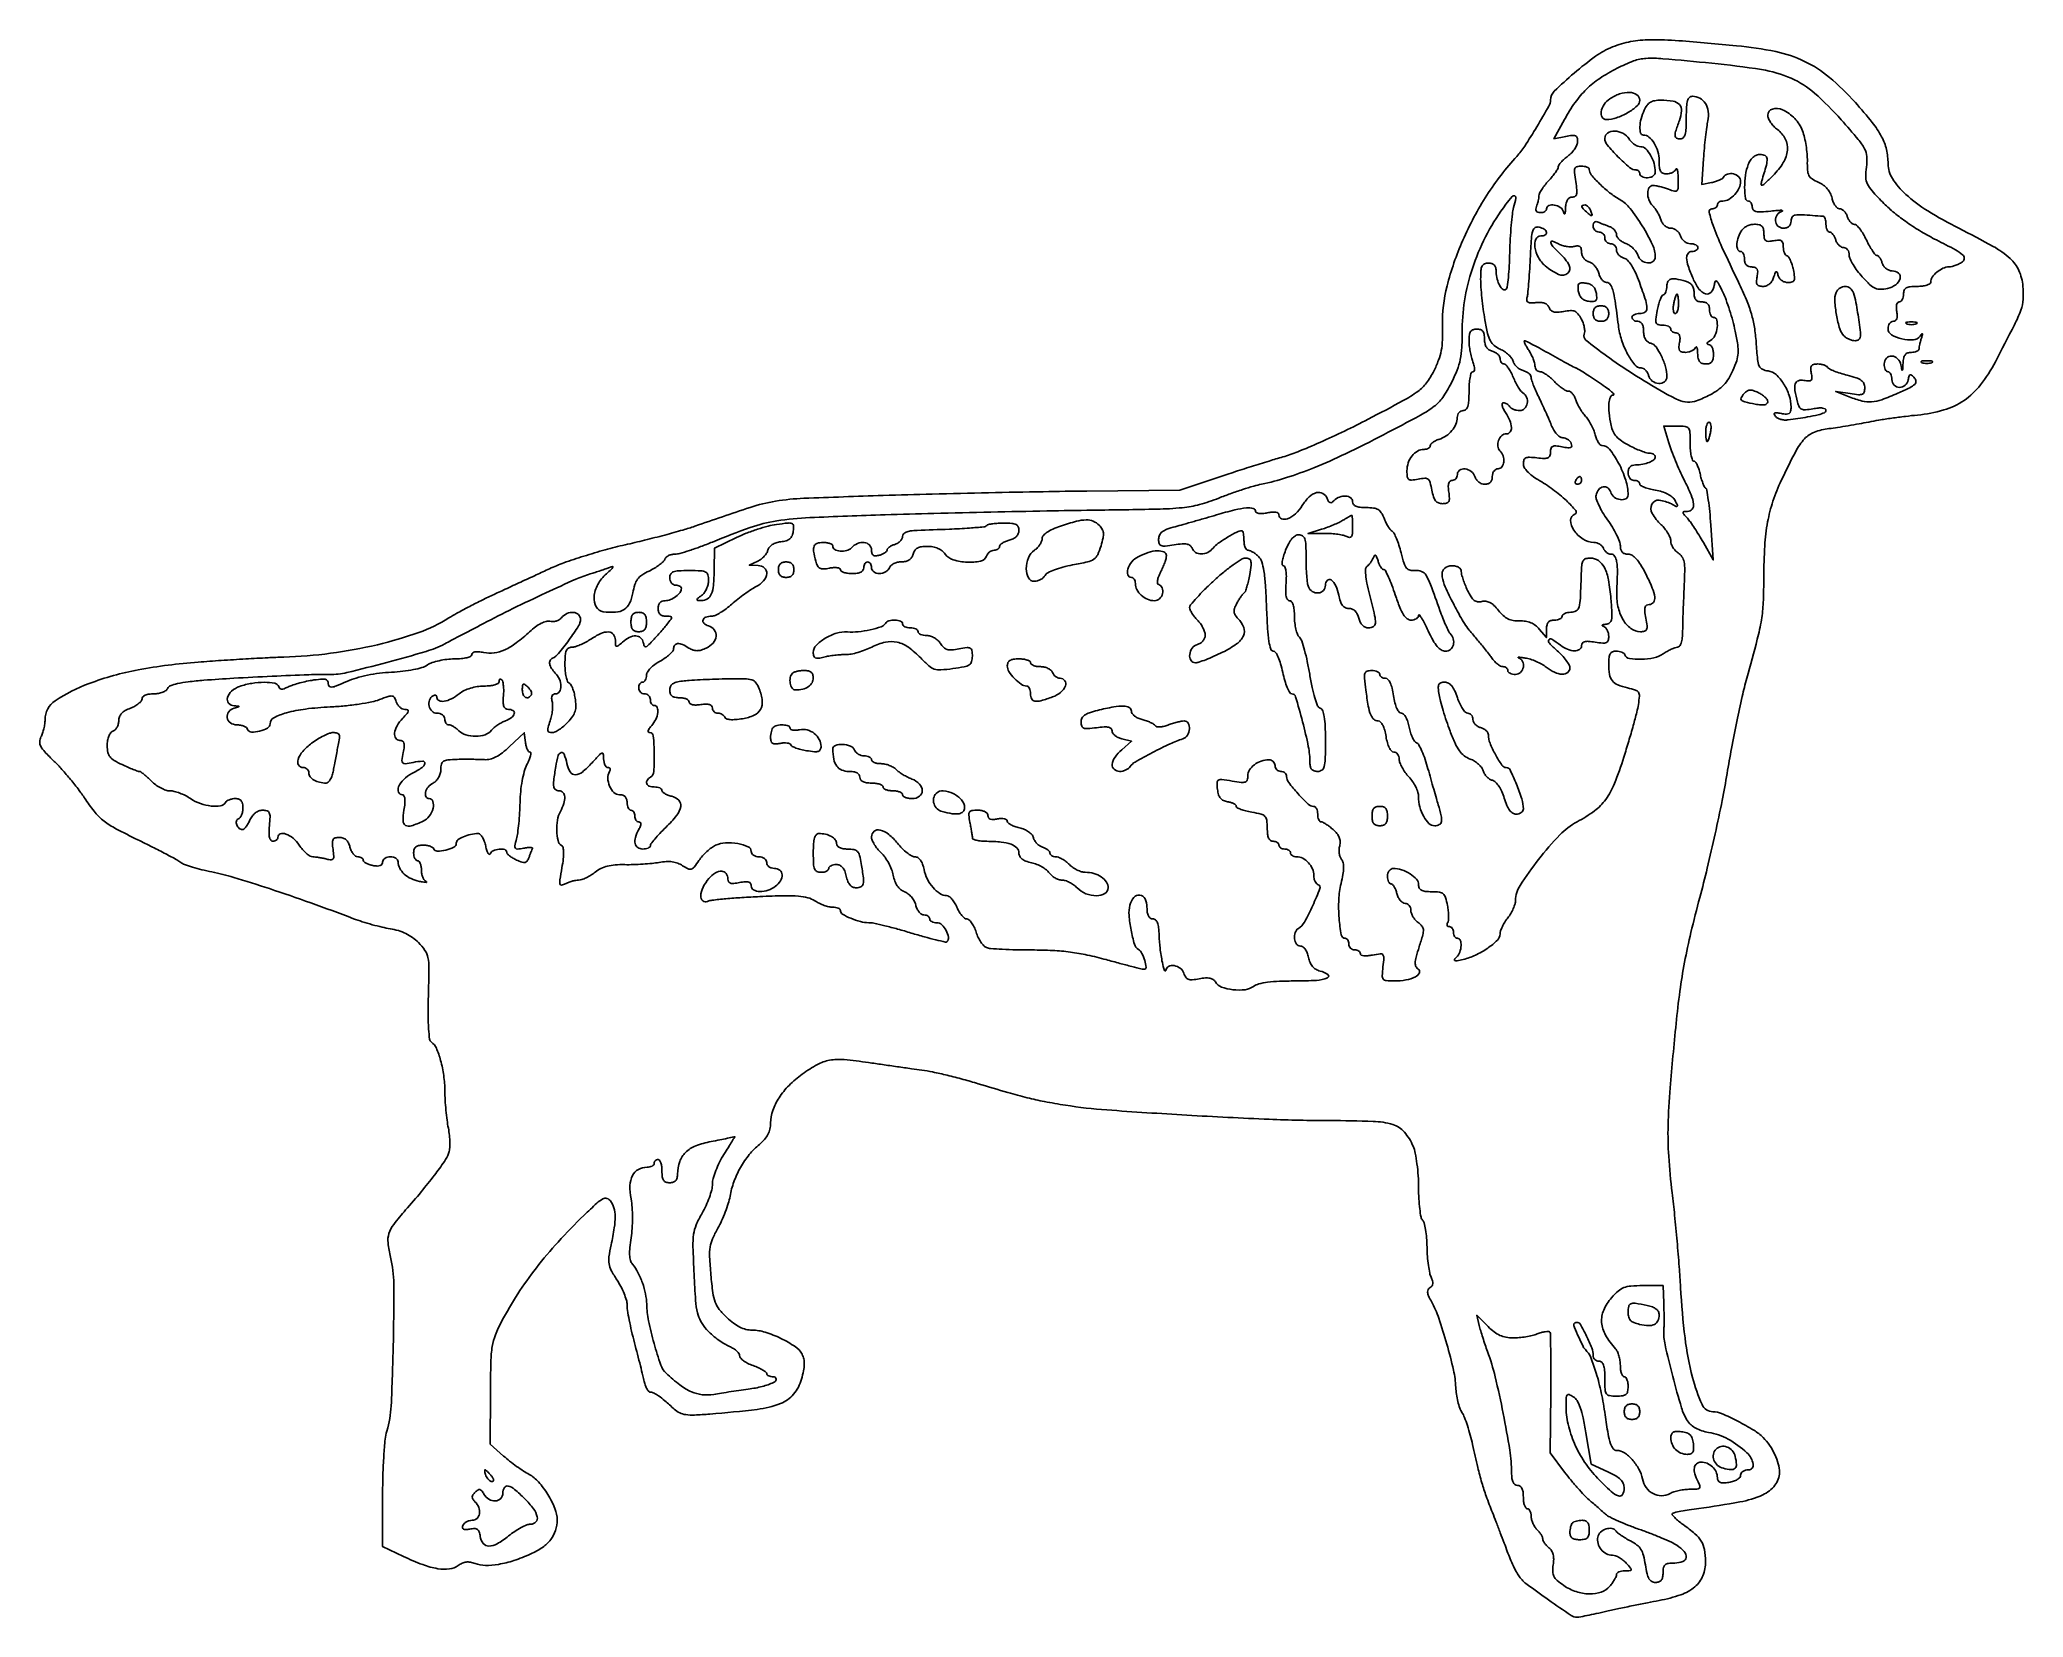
# Model space of a CAD drawing. Extents: x 1 to 512, y 0 to 407.
import ezdxf

# ---------------------------------------------------------------- set-up
doc = ezdxf.new("R2010")
doc.units = 0

msp = doc.modelspace()

# ---------------------------------------------------------------- linework, layer by layer
for points in [[(406, 404.716873, 0.059659), (401.636443, 402.31986, 0.021728), (396.076195, 397.960239, 0.015385), (390.973602, 393.308888, 0.202934), (390, 391.008858, -0.130868), (389.590073, 389.469495, -0.004703), (386.481056, 384.162279, -0.008473), (383.342, 379.113682, -0.043092), (381.316237, 376.5, 0.044372), (373.618415, 366.515541, 0.038655), (367.394282, 354.869973, 0.04032), (363.330366, 343.119331, 0.069921), (362.17034, 332.875289, -0.01639), (362.148517, 329.190283, -0.037728), (361.833044, 326.43789, -0.042256), (361.136405, 323.95937, -0.026072), (359.926895, 321.181054, -0.046865), (358.023778, 318.121041, -0.072042), (355.803133, 315.937777, -0.034433), (352.04848, 313.561577, -0.003745), (343, 308.7595, -0.008355), (336.898455, 305.708252, -0.007794), (330.55625, 302.788722, -0.007794), (324.84209, 300.3712, -0.026124), (321, 299.044813, 0.004191), (317.45207, 297.991621, 0.002007), (312.9125, 296.582602, 0.001989), (308.184703, 295.073631, 0.002837), (304, 293.693352), (294.5, 290.5), (270.5, 290.254837, 0.001912), (259.269974, 290.097179, 0.000978), (245.178125, 289.817888, 0.000971), (230.660069, 289.47353, 0.001461), (218, 289.11162, 0.002143), (197.559877, 288.379844, 0.030393), (190.284848, 287.643746, 0.039206), (183.691126, 286.030314, 0.004712), (169.5, 281.204807, -0.014421), (166.39113, 280.214587, -0.004669), (161.7375, 278.925767, -0.004651), (156.534293, 277.588636, -0.00521), (151.5, 276.400227, 0.01202), (146.356423, 275.111814, 0.009323), (140.821875, 273.471527, 0.009445), (135.713861, 271.746628, 0.022364), (132, 270.223187, -0.000098), (128.608046, 268.65195, -0.000059), (124.594692, 266.794392, -0.000059), (120.611925, 264.952137, -0.000105), (117.322355, 263.431833, 0.006774), (114.276464, 261.974529, 0.005545), (111.059258, 260.336671, 0.005605), (108.133736, 258.764207, 0.014674), (106.080421, 257.550768, -0.056071), (98.324782, 253.794105, -0.026597), (87.657131, 250.658714, -0.025161), (75.609524, 248.436876, -0.025798), (63.5, 247.460237, 0.005411), (59.472117, 247.300192, 0.001927), (53.722521, 246.987164, 0.001912), (47.41502, 246.595163, 0.002256), (41.449008, 246.174437, 0.026974), (26.027272, 244.176265, 0.044223), (13.348278, 240.651204, 0.055756), (4.619363, 236.206658, 0.252265), (2, 231.345365, -0.035034), (1.923383, 230.253252, -0.02319), (1.690227, 229.017274, -0.023362), (1.349849, 227.831511, -0.041309), (0.945452, 226.898077, 0.115024), (0.616409, 225.672791, 0.132847), (0.892349, 224.498702, 0.065032), (1.947065, 223.036414, 0.011227), (4.346825, 220.596977, -0.017836), (6.322005, 218.535339, -0.009919), (8.586856, 215.892217, -0.009883), (10.775784, 213.122903, -0.015746), (12.523721, 210.662124, 0.025701), (14.956158, 207.378134, 0.056558), (17.19811, 205.209006, 0.042026), (20.259173, 203.238772, 0.009104), (25.872349, 200.3897, -0.003471), (29.669128, 198.516062, -0.004539), (33.112502, 196.747674, -0.003381), (35.970684, 195.222134, -0.041865), (37, 194.546699, 0.079069), (37.955613, 194.016437, 0.012939), (39.96875, 193.342805, 0.013965), (42.401443, 192.671887, 0.011911), (45, 192.098015, -0.025299), (50.61402, 190.699621, -0.006006), (59.807535, 187.787884, -0.006052), (70.484481, 184.120772, -0.005378), (81.5, 180.053576, 0.014327), (83.738486, 179.272299, 0.009607), (86.337946, 178.502423, 0.009679), (88.88649, 177.85339, 0.018788), (90.948328, 177.451643, -0.034996), (93.054261, 176.970026, -0.039262), (94.989752, 176.212017, -0.040574), (96.726472, 175.187752, -0.042884), (98.24063, 173.913217, -0.047203), (99.923897, 171.878132, -0.104214), (100.685084, 170.021318, -0.047931), (100.924648, 167.228867, -0.004047), (100.792301, 159.998923, 0.006912), (100.731607, 155.172108, 0.016505), (100.854348, 151.590655, 0.014936), (101.108828, 148.979037, 0.218921), (101.586199, 148.214301, -0.147449), (102.852966, 146.698993, -0.034008), (103.961333, 143.520452, -0.033219), (104.754489, 139.629959, -0.031551), (105.043551, 135.600777, 0.013014), (105.122261, 133.324443, 0.008389), (105.326271, 130.692777, 0.008432), (105.612605, 128.123991, 0.015695), (105.944846, 126.055486, -0.02297), (106.215037, 124.201465, -0.022097), (106.318606, 122.306284, -0.022656), (106.260108, 120.630656, -0.070898), (106.012727, 119.533476, -0.061185), (104.930228, 117.482005, -0.01064), (102.348347, 113.933689, -0.010767), (98.965288, 109.679664, -0.007304), (94.939699, 104.977046, 0.016585), (91.860702, 101.242082, 0.087158), (90.631762, 98.89517, 0.106069), (90.397402, 96.49061, 0.030324), (91.052764, 92.780053, -0.05783), (91.881418, 85.902855, -0.006557), (91.744337, 70.203304, -0.006285), (91.202823, 54.475148, -0.062936), (90.074511, 48.006602, 0.05067), (89.655586, 45.909243, 0.007845), (89.315638, 41.679652, 0.008678), (89.078777, 36.660419, 0.00745), (89, 31.373672), (89, 18.23414), (94.386768, 15.683626, 0.020637), (99.348473, 13.580363, 0.048678), (103.225557, 12.53904, 0.069487), (106.227728, 12.45988, 0.13155), (108.464739, 13.337812, -0.052275), (109.508387, 13.950889, -0.076463), (110.532417, 14.238762, -0.074466), (111.61571, 14.209245, -0.04689), (112.838135, 13.871441, 0.08923), (115.477782, 13.376547, 0.044301), (118.883422, 13.653687, 0.03756), (122.843865, 14.643156, 0.025335), (127.187705, 16.330822, 0.045603), (130.215895, 18.034107, 0.076674), (132.332561, 20.032087, 0.087312), (133.571949, 22.372553, 0.078366), (134, 25.086891, 0.097575), (133.422191, 28.019539, 0.040816), (131.58786, 31.624812, 0.040843), (129.175477, 34.906612, 0.091108), (126.762574, 36.83226, -0.02247), (125.32378, 37.688424, -0.010668), (123.547171, 38.911827, -0.01055), (121.740568, 40.272376, -0.014709), (120.187752, 41.569706), (116.725778, 44.639411), (116.79264, 57.805307, -0.004624), (116.908667, 65.903072, -0.032714), (117.258079, 69.819492, -0.05542), (118.056154, 72.758943, -0.028303), (119.660867, 76.235602, -0.021467), (123.838192, 83.33339, -0.021302), (128.618837, 90.065732, -0.020074), (134.224001, 96.717545, -0.015134), (140.883968, 103.577305, -0.006133), (144.232333, 106.744772, -0.061657), (145.792435, 107.863777, -0.200698), (146.829005, 107.970848, -0.162449), (147.75, 107.319871, -0.090088), (148.618228, 105.539508, -0.065185), (148.935359, 103.350259, -0.04274), (148.721453, 100.374336, -0.01352), (147.904893, 95.992133, 0.016637), (147.345219, 92.880999, 0.077497), (147.363332, 91.063554, 0.08384), (147.934332, 89.407001, 0.021348), (149.404893, 86.964352, -0.026071), (150.398172, 85.278674, -0.024215), (151.237687, 83.457417, -0.024983), (151.824044, 81.765171, -0.071018), (152, 80.532598, 0.040345), (152.113759, 79.125074, 0.007935), (152.561059, 76.626746, 0.008368), (153.178801, 73.72518, 0.007678), (153.909989, 70.761158, -0.001317), (154.685886, 67.779542, -0.00136), (155.437832, 64.825153, -0.001312), (156.075674, 62.261855, -0.005825), (156.429041, 60.75, 0.033396), (156.737207, 59.697081, 0.046072), (157.159743, 58.807812, 0.054736), (157.625822, 58.188328, 0.206987), (158.061258, 58, -0.116955), (158.956249, 57.78775, -0.038291), (160.125136, 57.083506, -0.023888), (161.732075, 55.819373, -0.006305), (164.175721, 53.645954, 0.072752), (165.565555, 52.706708, 0.07798), (167.133896, 52.232876, 0.045325), (169.391866, 52.126288, 0.009448), (173.354046, 52.373504, 0.009497), (185.55307, 53.599984, 0.061267), (191.552817, 55.078254, 0.128264), (194.910762, 57.470928, 0.106292), (196.962684, 61.366719, 0.019051), (197.48419, 63.545895, 0.043321), (197.670238, 65.227167, 0.056993), (197.54656, 66.593974, 0.071947), (197.114357, 67.786321, 0.122791), (195.308343, 69.781178, 0.035152), (191.661855, 71.870999, 0.036114), (187.59571, 73.485358, 0.076585), (184.255478, 74, -0.061847), (182.654778, 74.198758, -0.053657), (181.067709, 74.785805, -0.046235), (179.441498, 75.791595, -0.028337), (177.720398, 77.25, -0.033095), (175.771165, 79.363415, -0.080436), (174.723442, 81.200466, -0.056827), (174.116137, 83.637141, -0.010454), (173.607435, 88.25067, -0.009677), (173.284911, 92.87978, -0.049332), (173.40957, 95.454677, -0.06725), (174.022515, 97.576215, -0.027632), (175.383749, 100.25067, 0.023832), (176.378791, 102.169472, 0.016433), (177.327518, 104.426759, 0.016603), (178.098076, 106.663166, 0.032254), (178.536156, 108.5, -0.04612), (179.53892, 112.242184, -0.040206), (181.246126, 115.922283, -0.040653), (183.495255, 119.238322, -0.050338), (186.112083, 121.895035, 0.03772), (187.434799, 123.171934, 0.06097), (188.324536, 124.456332, 0.066224), (188.830982, 125.836101, 0.054636), (189.003738, 127.395035, -0.084631), (189.552614, 130.591323, -0.058878), (191.170425, 133.885229, -0.052183), (193.749596, 137.084882, -0.040316), (197.156249, 139.998226, -0.031584), (201.062947, 142.46807, -0.082147), (204.193567, 143.563849, -0.065315), (207.918517, 143.721586, -0.014757), (214.223085, 142.976495, 0.000825), (217.794651, 142.453137, 0.00064), (221.684281, 141.894809, 0.000647), (225.314294, 141.383281, 0.001563), (228, 141.016917, -0.018924), (230.728125, 140.547792, -0.007023), (234.528125, 139.68933, -0.006947), (238.651123, 138.636025, -0.008328), (242.5, 137.526467, 0.003111), (250.162986, 135.230511, 0.010814), (255.154876, 133.88514, 0.013645), (259.572446, 132.923508, 0.007599), (265, 131.981478, 0.021132), (275.625363, 130.760644, 0.00348), (296.24027, 129.415065, 0.00408), (317.495977, 128.350098, 0.010211), (333.027494, 128.016432, -0.008084), (344.29446, 127.822321, -0.066113), (349.358433, 126.976862, -0.13967), (352.334407, 125.04826, -0.080791), (354.605633, 121.401426, -0.050596), (355.143532, 119.62916, -0.015905), (355.590405, 116.890727, -0.015708), (355.89753, 113.784039, -0.016783), (356, 110.732119, 0.012996), (356.074951, 107.848896, 0.01758), (356.301808, 105.252002, 0.014654), (356.624307, 103.140976, 0.152285), (357.02743, 102.37257, -0.137941), (357.43495, 101.646147, -0.018412), (357.787947, 99.907193, -0.020157), (358.053006, 97.765648, -0.015696), (358.173651, 95.42257, 0.014024), (358.289426, 93.017492, 0.015231), (358.538673, 90.688335, 0.014848), (358.871108, 88.713325, 0.068864), (359.249466, 87.622826, -0.043093), (359.612058, 86.728906, -0.100688), (359.682724, 86.013888, -0.130184), (359.467522, 85.44406, -0.09963), (358.979185, 84.987136, 0.129783), (358.479718, 84.460682, 0.149643), (358.34005, 83.785196, 0.082009), (358.59098, 82.829783, 0.019954), (359.317767, 81.364309, -0.042481), (361.205056, 77.085229, -0.013531), (363.287364, 70.434224, -0.013347), (365.001056, 63.713395, -0.046279), (365.584257, 59.269029, 0.027734), (365.751652, 57.482731, 0.023198), (366.121211, 55.614378, 0.023828), (366.621118, 53.934957, 0.057303), (367.186401, 52.769029, -0.048101), (367.827612, 51.506072, -0.013174), (368.588538, 49.404027, -0.013191), (369.329046, 46.963499, -0.0134), (369.935601, 44.5, 0.004234), (371.266456, 38.633606, 0.013009), (372.303894, 34.695261, 0.015543), (373.438653, 31.208854, 0.008467), (375.035785, 27, -0.002178), (375.995202, 24.564496, -0.001484), (377.065795, 21.787296, -0.001496), (378.082517, 19.102271, -0.003014), (378.865058, 16.978029, 0.013195), (379.60107, 15.098952, 0.011858), (380.460361, 13.192331, 0.01198), (381.312744, 11.518857, 0.0362), (382, 10.440547, 0.073017), (383.9485, 8.492727, 0.00678), (389.479121, 4.495, 0.004272), (395.301238, 0.479447, 0.149918), (396.864326, 0, 0.049358), (397.321791, 0.045269, 0.001242), (399.369939, 0.459927, 0.002652), (401.772117, 0.965766, 0.001804), (404.500374, 1.56571, -0.002648), (407.652317, 2.253245, -0.001651), (411.353235, 3.027257, -0.001656), (415.007006, 3.766216, -0.003007), (418, 4.342533, 0.037065), (423.569673, 5.814104, 0.092246), (427.219748, 7.886471, 0.122799), (429.265561, 10.715633, 0.097687), (429.968197, 14.430335, 0.042599), (429.687256, 17.44375, 0.092707), (428.865671, 19.606807, 0.07854), (427.220019, 21.542296, 0.024314), (424.192425, 23.895807, -0.016749), (422.961189, 24.823382, -0.028622), (422.007938, 25.687473, -0.029348), (421.379919, 26.405669, -0.377897), (421.400553, 26.733886, -0.143431), (421.828947, 26.968185, -0.005561), (423.613005, 27.338084, -0.009518), (425.759941, 27.716091, -0.006532), (428.208128, 28.06655, 0.013151), (438.790734, 29.724691, 0.059982), (444.728536, 31.571516, 0.1229), (447.84724, 34.021773, 0.166587), (449, 37.385693, 0.068109), (448.703468, 39.552497, 0.041464), (447.803997, 41.979657, 0.039993), (446.457691, 44.343518, 0.046968), (444.814031, 46.328826, 0.059737), (442.399899, 48.226018, 0.017662), (438.292769, 50.530998, 0.015278), (434.105129, 52.530872, 0.104121), (431.876741, 53, -0.296666), (429.046908, 54.841067, -0.040487), (426.603316, 61.831513, -0.033504), (424.666777, 71.990061, -0.016851), (423.523022, 85, 0.005664), (423.174359, 90.330478, 0.003024), (422.628873, 96.912064, 0.00301), (421.990722, 103.626351, 0.004689), (421.351824, 109.402773, -0.013277), (420.473341, 118.823459, -0.022394), (420.301612, 126.755061, -0.015573), (420.827107, 136.427316, -0.003422), (422.360525, 153, -0.009121), (423.346895, 161.366848, -0.012634), (424.556804, 168.823495, -0.012029), (426.190844, 176.483122, -0.007213), (428.480401, 185.5, 0.007053), (430.412941, 193.100608, 0.004616), (432.435776, 201.9125, 0.004643), (434.248092, 210.536672, 0.008874), (435.515892, 217.5, -0.005864), (436.648166, 223.938678, -0.004619), (438.020311, 230.884375, -0.004672), (439.415233, 237.314564, -0.011506), (440.591561, 242, 0.003279), (443.292043, 252.052996, 0.022384), (444.367399, 257.070852, 0.031118), (444.82901, 261.487525, 0.00986), (444.976143, 268.11351, -0.014277), (445.22436, 276.109291, -0.029871), (445.965012, 282.287645, -0.035262), (447.328321, 287.637325, -0.030772), (449.479874, 293, -0.009187), (453.190308, 300.461889, -0.066212), (455.492698, 303.741768, -0.11854), (457.998695, 305.421623, -0.057488), (461.768314, 306.342949, 0.006684), (463.974214, 306.649825, 0.003449), (466.725692, 307.08961, 0.003427), (469.549636, 307.580898, 0.005183), (472, 308.050804, -0.009774), (474.609406, 308.526417, -0.004749), (477.959836, 309.037056, -0.004708), (481.458866, 309.502819, -0.006771), (484.565398, 309.843963, 0.046953), (491.349389, 311.146354, 0.079143), (496.57648, 313.616538, 0.078049), (500.825374, 317.616312, 0.044486), (504.645485, 323.564501, 0.00258), (509.554832, 333.068119, 0.03053), (511.211605, 336.873574, 0.069932), (511.808563, 339.67512, 0.041548), (511.764989, 343.094003, 0.082296), (510.698331, 347.103439, 0.103512), (508.437726, 350.2005, 0.056821), (504.072474, 353.319939, 0.010366), (495.275451, 357.969433, -0.021603), (487.229712, 362.45592, -0.046598), (481.568071, 366.715454, -0.064548), (478.132233, 370.763741, -0.144705), (477, 374.594037, 0.056708), (476.581344, 378.27348, 0.066179), (475.347227, 381.564603, 0.046306), (472.919891, 385.241623, 0.013795), (468.56309, 390.376547, 0.034787), (461.866824, 396.870479, 0.063661), (455.48726, 400.98991, 0.060251), (448.036725, 403.507445, 0.028101), (437.940226, 405.026265, 0.003316), (423.044357, 406.317871, 0.022391), (415.64381, 406.577645, 0.04454), (410.658641, 406.083963, 0.048893)], [(431.554718, 400.522308, -0.015876), (444.417082, 398.866324, -0.063127), (452.038684, 396.626108, -0.077401), (458.058494, 392.797595, -0.031688), (464.934849, 385.936203, -0.005534), (469.323179, 380.851985, -0.053197), (470.92247, 378.487541, -0.105556), (471.497348, 376.473781, -0.048825), (471.415759, 373.739123, 0.035482), (471.266694, 371.101941, 0.109285), (471.675425, 369.37325, 0.072521), (472.872056, 367.603985, 0.010018), (475.937637, 364.37533, 0.027261), (478.615707, 361.945892, 0.01855), (481.903404, 359.471628, 0.01761), (485.587249, 357.095617, 0.01709), (489.465582, 354.959488, -0.004846), (494.350556, 352.422763, -0.050898), (496.219958, 351.170111, -0.222286), (496.65274, 350.253836, -0.235444), (496.214326, 349.365961, -0.042163), (495.424649, 348.864915, -0.030086), (494.468539, 348.436831, -0.030557), (493.500188, 348.137583, -0.055348), (492.678571, 348.031803, 0.106707), (491.149485, 347.673667, 0.065035), (489.584014, 346.664573, 0.067234), (488.394061, 345.34575, 0.151087), (488, 344.071429, -0.267711), (487.762076, 343.658908, -0.056917), (486.971875, 343.314732, -0.045312), (485.840979, 343.077823, -0.028993), (484.5, 343, 0.022514), (482.67572, 342.917816, 0.10769), (481.6875, 342.607143, 0.177212), (481.177287, 342.002462, 0.087745), (481, 341, -0.05387), (480.917324, 340.234865, -0.07361), (480.672005, 339.5875, -0.093324), (480.309487, 339.15297, -0.174075), (479.883423, 339, 0.222095), (479.477964, 338.810555, 0.112088), (479.215051, 338.297256, 0.072403), (479.130452, 337.498847, 0.037491), (479.244751, 336.5, -0.034745), (479.377818, 335.391041, -0.097718), (479.265536, 334.621346, -0.160129), (478.917994, 334.170978, -0.150112), (478.361328, 334, 0.13757), (477.842201, 333.854412, 0.100187), (477.39989, 333.445192, 0.08608), (477.10211, 332.833113, 0.07038), (477, 332.111291, 0.263947), (477.891254, 330.540596, 0.077158), (480.563072, 329.459355, 0.074592), (483.517, 329.217723, 0.224016), (485.240377, 330.177289, -0.011514), (485.700211, 330.788461, -0.503566), (485.838658, 330.784272, -0.227449), (485.873422, 330.569223, -0.00668), (485.594332, 329.668213, 0.012987), (485.36682, 328.899546, 0.012238), (485.174585, 328.104788, 0.012298), (485.038904, 327.392584, 0.040937), (485, 326.918213, -0.20455), (484.850156, 326.56726, -0.083526), (484.4125, 326.269725, -0.063754), (483.765613, 326.067444, -0.043961), (483, 326, 0.082006), (482.051739, 325.843422, 0.146811), (481.413952, 325.389227, 0.11414), (481.032528, 324.564381, 0.039109), (480.863818, 323.25, -0.002047), (480.775265, 321.598669, -0.200802), (480.674595, 321.392379, -0.574721), (480.558172, 321.431321, -0.00362), (480.294267, 322.75, 0.147227), (479.451672, 324.358124, 0.186534), (477.936745, 325.047373, 0.227392), (476.572578, 324.488173, 0.185739), (476, 323, 0.048028), (476.073693, 322.234582, 0.068025), (476.29375, 321.5875, 0.088204), (476.618118, 321.151477, 0.191087), (477, 321, -0.191087), (477.381882, 320.848523, -0.088204), (477.70625, 320.4125, -0.068025), (477.926307, 319.765418, -0.048028), (478, 319, 0.190894), (478.560805, 317.584636, 0.200719), (479.924506, 316.97544, 0.186405), (481.39548, 317.503449, 0.174477), (482.180449, 318.899851, -0.022835), (482.400997, 319.923043, -0.263562), (482.677471, 320.20625, -0.260356), (483.065246, 320.116527, -0.022385), (483.814277, 319.373248, -0.17095), (484.179374, 318.523642, -0.228587), (483.87086, 317.756159, -0.071942), (482.59508, 316.891763, -0.008868), (479.535764, 315.473397, -0.01638), (475.369726, 313.791865, -0.069376), (472.746192, 313.226248, -0.083391), (470.312526, 313.452211, -0.030036), (467, 314.546397), (463.5, 315.940638), (467.25, 315.359028, 0.014254), (469.410486, 315.086753, 0.120801), (470.372252, 315.225798, 0.232799), (470.847201, 315.757232, 0.068075), (471, 316.874311, 0.110998), (470.75582, 317.960688, 0.127487), (470.075861, 318.774898, 0.074973), (468.774418, 319.43883, 0.018851), (466.483002, 320.108597, -0.014269), (464.713542, 320.608251, -0.0188), (463.133654, 321.169501, -0.01647), (461.873243, 321.720124, -0.144088), (461.423985, 322.122995, 0.127272), (461.072224, 322.460041, 0.046404), (460.436776, 322.74238, 0.042286), (459.65174, 322.9352, 0.039102), (458.824406, 323, 0.05633), (457.821353, 322.886636, 0.187157), (457.281497, 322.521158, 0.160817), (457.081846, 321.844076, 0.039201), (457.211977, 320.671446, -0.031294), (457.371901, 319.412111, -0.215534), (457.157108, 318.842892, -0.215534), (456.587889, 318.628099, -0.031294), (455.328554, 318.788023, 0.124427), (453.872981, 318.702485, 0.248656), (453.086874, 317.903206, 0.115776), (452.985811, 316.196196, 0.02256), (453.652574, 313.164771, 0.052027), (454.127227, 311.924763, 0.176077), (454.750037, 311.34143, 0.126314), (455.741043, 311.188814, 0.021741), (457.638919, 311.460084, -0.023877), (458.999367, 311.648611, -0.049901), (460.067365, 311.638182, -0.077038), (460.766263, 311.449822, -0.296717), (461, 311.090626, -0.297659), (460.585725, 310.456393, -0.040732), (459.016128, 309.914999, -0.023256), (456.266915, 309.345604, -0.004522), (451.25635, 308.59511, -0.053854), (450.322828, 308.565201, -0.049065), (449.373588, 308.731692, -0.052287), (448.549505, 309.057175, -0.099687), (447.997605, 309.502885, -0.065303), (447.643185, 310.065312, -0.405453), (447.745922, 310.357125, -0.148629), (448.259021, 310.443506, -0.015144), (449.491255, 310.246423, 0.032745), (450.793556, 310.084876, 0.157931), (451.50642, 310.270948, 0.197587), (451.884075, 310.808939, 0.055532), (452, 311.849496, 0.080001), (451.512265, 314.878285, 0.061187), (450.076235, 317.916397, 0.065485), (448.117989, 320.267176, 0.158754), (446.089056, 321.199108, -0.083581), (444.60303, 321.630402, -0.183371), (443.800701, 322.476526, -0.074798), (443.370401, 324.184448, -0.006759), (443, 328.585093, 0.022106), (442.546724, 332.521035, 0.031782), (441.773101, 335.941937, 0.028015), (440.492403, 339.539938, 0.012818), (438.442928, 344.085093, -0.004884), (434.182614, 353.146744, -0.020487), (431.901762, 358.71536, -0.032356), (430.902983, 362.148737, -0.479729), (431.586029, 363, 0.068994), (432.126462, 363.07493, 0.08521), (432.584646, 363.29375, 0.09994), (432.891005, 363.618662, 0.140106), (433, 364, -0.141492), (433.110117, 364.381339, -0.099788), (433.419643, 364.70625, -0.084734), (433.882535, 364.925111, -0.068255), (434.428571, 365, 0.137086), (435.956602, 365.426967, 0.073194), (437.479593, 366.686702, 0.071402), (438.613387, 368.376283, 0.11259), (439, 370.071429, 0.201503), (438.498096, 371.266262, 0.136578), (437.188085, 371.988675, 0.131204), (435.652436, 371.944999, 0.184003), (434.573795, 371.119402, -0.118668), (434.199031, 370.747928, -0.031639), (433.448758, 370.355892, -0.030229), (432.513252, 370.006105, -0.027128), (431.508133, 369.756804), (428.986711, 369.274803), (429.439774, 375.887402, -0.005936), (429.66237, 378.654159, -0.005426), (429.95646, 381.499123, -0.005433), (430.274288, 384.034153, -0.017593), (430.56249, 385.705357, 0.082246), (430.663104, 388.109152, 0.11115), (429.932425, 390.150805, 0.126333), (428.489184, 391.507199, 0.12643), (426.571429, 392, 0.195107), (425.809633, 391.690974, 0.131183), (425.321429, 390.875, 0.057966), (425.065741, 389.315378, 0.011674), (425, 386.5, -0.01212), (424.933383, 383.752068, -0.054498), (424.681818, 382.166667, -0.118311), (424.215544, 381.316753, -0.211442), (423.5, 381, -0.097059), (422.487666, 381.198382, -0.28886), (422.094104, 381.748077, -0.094003), (422.241487, 382.888632, -0.007753), (423.220639, 385.733622, 0.063125), (423.788873, 388.264093, 0.212204), (423.261795, 389.836699, 0.16928), (421.616882, 390.722155, 0.038389), (418.410515, 390.984687, 0.042667), (416.854671, 390.859442, 0.093179), (415.7357, 390.449169, 0.099078), (414.88451, 389.680088, 0.052797), (414.160515, 388.452947, 0.041863), (413.358, 386.211743, 0.05612), (413.039875, 384.078697, 0.078728), (413.22877, 382.527842, 0.33485), (413.928571, 382, -0.175327), (415.381359, 381.474419, -0.08064), (416.720196, 379.934352, -0.069669), (417.673818, 377.77326, -0.069224), (418, 375.428571, 0.023775), (418.083201, 373.679807, 0.104039), (418.389757, 372.697205, 0.171329), (418.97489, 372.182256, 0.095873), (419.916667, 372, 0.060204), (420.687147, 372.09311, 0.059088), (421.418476, 372.367188, 0.064373), (422.003208, 372.771682, 0.113869), (422.337719, 373.25, -0.479727), (422.532281, 373.308626, -0.186475), (422.717133, 373.038521, -0.039534), (422.857018, 372.127855, -0.013051), (422.921053, 370.774751, -0.01083), (422.919943, 368.41538, -0.180142), (422.634847, 367.698659, -0.28081), (422.017326, 367.515575, -0.026013), (420.4349, 368.024751, 0.016294), (419.347568, 368.398084, 0.014753), (418.201797, 368.713521, 0.014958), (417.159361, 368.934871, 0.044859), (416.4349, 369, 0.259515), (415.448145, 368.450861, 0.136425), (415.042909, 367.062366, 0.098931), (415.375848, 365.277657, 0.101281), (416.368068, 363.774789, -0.042607), (416.942831, 363.092733, -0.022588), (417.539692, 362.161354, -0.022315), (418.06791, 361.147025, -0.032051), (418.435456, 360.20336, 0.069859), (418.843838, 359.351043, 0.068781), (419.472929, 358.639052, 0.073532), (420.226817, 358.163258, 0.104424), (421, 358, -0.097644), (421.760465, 357.850061, -0.071471), (422.50378, 357.4125, -0.069022), (423.117588, 356.764401, -0.078429), (423.5, 356, 0.081113), (423.887511, 355.235622, 0.069591), (424.516015, 354.5875, 0.071315), (425.281172, 354.149993, 0.094537), (426.067388, 354, -0.04977), (426.806935, 353.926202, -0.069758), (427.432295, 353.70625, -0.089917), (427.853109, 353.381774, -0.185742), (428, 353, -0.148195), (427.884432, 352.618646, -0.098894), (427.559375, 352.29375, -0.082425), (427.073457, 352.074694, -0.064853), (426.5, 352, 0.225033), (425.4757, 351.514407, 0.181746), (425.08168, 350.348288, 0.07517), (425.470479, 348.256578, 0.018748), (426.7359, 345.00686, 0.055222), (428.270238, 342.321819, 0.158604), (429.987751, 341.078157, 0.302686), (431.377197, 341.471242, 0.142497), (432.180449, 343.25, -0.048867), (432.431828, 344.282874, -0.51346), (432.78531, 344.386699, -0.109303), (433.299785, 343.763382, -0.006127), (434.421263, 341.5, -0.02404), (435.247577, 339.543976, -0.010893), (436.148478, 336.9125, -0.010757), (436.980201, 334.089849, -0.014486), (437.603201, 331.5, -0.013177), (438.246597, 327.979204, -0.053039), (438.352261, 325.798453, -0.064193), (437.987183, 323.855929, -0.025414), (437.016166, 321.313294, -0.035758), (435.930943, 319.264447, -0.049375), (434.660231, 317.617862, -0.049532), (433.094716, 316.256165, -0.036304), (431.124066, 315.063294, -0.027895), (427.655825, 313.531214, -0.103212), (425.304126, 313.164965, -0.095441), (422.904165, 313.756104, -0.021928), (419.17807, 315.675444, -0.011326), (411.184669, 320.490434, -0.01683), (404.43425, 325.093489, -0.010426), (399.113077, 329.163736, -0.326783), (398.703751, 330.670371, 0.101132), (398.826398, 331.407706, 0.039253), (398.706873, 332.440514, 0.036843), (398.396652, 333.573158, 0.03762), (397.925187, 334.639789, 0.042783), (397.081213, 335.936688, 0.127815), (396.247784, 336.575698, 0.115291), (395.155169, 336.763591, 0.031555), (393.408336, 336.548782, -0.026742), (391.84593, 336.341377, -0.084325), (390.796992, 336.435769, -0.128572), (390.092178, 336.833481, -0.109157), (389.619759, 337.548508, 0.112158), (389.173979, 338.214596, 0.098587), (388.464382, 338.660552, 0.077581), (387.487016, 338.86856, 0.041861), (386.253735, 338.832996, -0.024923), (384.929763, 338.749918, -0.12122), (384.202854, 338.918917, -0.236346), (383.895689, 339.33413, -0.114435), (383.933038, 340.010941, 0.046183), (384.122503, 340.992353, 0.003775), (384.359907, 343.598097, 0.005043), (384.588694, 346.717052, 0.003859), (384.778114, 350.131518, -0.004661), (385.073764, 355.310812, -0.052843), (385.424436, 357.330279, -0.199289), (386.063114, 358.134873, -0.192893), (387.095076, 358.264886, -0.073497), (388.408114, 357.705856, -0.214356), (388.95096, 356.911079, -0.336404), (388.616079, 356.255247, -0.112892), (387.5, 356, 0.304238), (386.248846, 355.16105, 0.13533), (385.998917, 353.095471, 0.089098), (386.894973, 350.44786, 0.089457), (388.655539, 348.281837, 0.070833), (392.086905, 346.090057, 0.284958), (394.447099, 346.394315, 0.362238), (394.840681, 348.415519, 0.080331), (392.5, 351.41242, -0.015772), (390.589146, 353.29879, -0.152295), (390.090835, 354.309548, -0.563684), (390.488691, 354.64465, -0.041226), (392.102233, 353.945287, 0.047958), (393.046374, 353.55105, 0.035962), (394.144403, 353.29648, 0.03678), (395.223102, 353.207396, 0.066259), (396.102233, 353.316483, -0.057199), (397.001046, 353.444525, -0.176112), (397.574814, 353.253481, -0.172476), (397.899294, 352.734934, -0.054441), (398, 351.812761, 0.086268), (398.141623, 350.998039, 0.077493), (398.552021, 350.244835, 0.077775), (399.170575, 349.654586, 0.087969), (399.915306, 349.311897, -0.093794), (400.692821, 348.943177, -0.056763), (401.445341, 348.251542, -0.05417), (402.061119, 347.362748, -0.063022), (402.434358, 346.405517, 0.052907), (402.771895, 345.48546, 0.061546), (403.282471, 344.706621, 0.071593), (403.879811, 344.177786, 0.146459), (404.473739, 344, -0.246292), (405.396421, 343.516151, -0.084809), (406.052501, 342.106632, -0.03135), (406.640009, 339.263105, -0.003847), (407.484681, 332.967426, 0.047377), (408.329458, 329.19603, 0.044373), (409.881521, 325.562888, 0.046378), (411.718541, 322.789992, 0.227034), (413.36867, 322, -0.128064), (413.942224, 321.850647, -0.074145), (414.50969, 321.4125, -0.066003), (414.985469, 320.764675, -0.061544), (415.289749, 320, 0.169448), (416.224926, 318.607765, 0.144891), (417.888964, 317.989337, 0.179961), (419.376008, 318.429962, 0.235889), (420, 319.679002, 0.068247), (419.647948, 322.246252, 0.04424), (418.587789, 325.054405, 0.044044), (417.189432, 327.400824, 0.174115), (415.82471, 328.335588, -0.098768), (415.05, 328.712375, -0.096566), (414.471879, 329.360085, -0.082559), (414.117976, 330.268726, -0.051712), (414, 331.40638, 0.044003), (413.903425, 332.501629, 0.087332), (413.605414, 333.31773, 0.120504), (413.126291, 333.817616, 0.142644), (412.5, 334, -0.064853), (411.926543, 334.074694, -0.082425), (411.440625, 334.29375, -0.098894), (411.115568, 334.618646, -0.148195), (411, 335, -0.191087), (411.151477, 335.381882, -0.088204), (411.5875, 335.70625, -0.068025), (412.234582, 335.926307, -0.048028), (413, 336, 0.141309), (414.340725, 336.386633, 0.261162), (414.866773, 337.35331, 0.076931), (414.52858, 339.370533, 0.007492), (412.898895, 344.057137, 0.018781), (411.880735, 346.553973, 0.035991), (410.850181, 348.455255, 0.045733), (409.842192, 349.753877, 0.141829), (408.898895, 350.316189, -0.073668), (408.173159, 350.625465, -0.070968), (407.5578, 351.135018, -0.075816), (407.142753, 351.760113, -0.109129), (407, 352.40638, 0.093023), (406.885834, 353.014716, 0.096327), (406.559375, 353.531874, 0.099226), (406.072328, 353.878, 0.105398), (405.5, 354, -0.099038), (404.927543, 354.114514, -0.097945), (404.440625, 354.440625, -0.097945), (404.114514, 354.927543, -0.099038), (404, 355.5, 0.099038), (403.885486, 356.072457, 0.097945), (403.559375, 356.559375, 0.097945), (403.072457, 356.885486, 0.099038), (402.5, 357, -0.104701), (401.927659, 357.121178, -0.099106), (401.440625, 357.465104, -0.096515), (401.114204, 357.978941, -0.09365), (401, 358.583333, -0.077178), (401.090335, 359.165084, -0.147976), (401.355365, 359.550884, -0.170458), (401.759684, 359.692718, -0.109413), (402.25, 359.583977, 0.009538), (402.85261, 359.31694, 0.004389), (403.646875, 358.991127, 0.004345), (404.488622, 358.662894, 0.006003), (405.25, 358.384012, -0.066314), (405.919044, 358.042865, -0.063646), (406.485937, 357.534427, -0.068581), (406.869714, 356.943043, -0.110114), (407, 356.358618, 0.141097), (407.174499, 355.752565, 0.060911), (407.709239, 355.094481, 0.053487), (408.490805, 354.48804, 0.04746), (409.414431, 354.032533, -0.057208), (410.386533, 353.529394, -0.044592), (411.311429, 352.779893, -0.04585), (412.055741, 351.912203, -0.077667), (412.481819, 351.057284, 0.151732), (413.430703, 349.695287, 0.137005), (415.02393, 349.042588, 0.184185), (416.409868, 349.39321, 0.244378), (417, 350.528517, 0.111351), (416.27377, 353.749074, 0.027072), (413.655266, 358.568437, 0.027613), (410.507255, 363.100974, 0.098807), (407.848674, 365.393325, -0.038354), (405.239176, 367.145281, -0.027991), (402.621594, 369.459169, -0.02405), (400.503037, 371.76616, -0.175456), (400, 373.155539, 0.224719), (399.846961, 373.478857, 0.075711), (399.38668, 373.75194, 0.057599), (398.711626, 373.938235, 0.038568), (397.912102, 374, 0.070431), (396.790483, 373.841218, 0.242113), (396.271945, 373.351968, 0.115104), (396.161133, 372.350208, 0.012085), (396.5, 370, -0.013706), (396.799598, 367.873368, -0.084385), (396.73813, 366.773366, -0.200108), (396.340137, 366.214928, -0.140056), (395.587898, 366, 0.13376), (394.90143, 365.81301, 0.121647), (394.375321, 365.298774, 0.087448), (394.0324, 364.440846, 0.040934), (393.883999, 363.25, -0.010989), (393.813383, 362.150445, -0.109045), (393.676084, 361.71179, -0.602595), (393.507227, 361.717606, -0.049066), (393.310674, 362.25, 0.184764), (392.524533, 363.348813, 0.103393), (390.976284, 363.964184, 0.134679), (389.572255, 363.829711, 0.311409), (389, 363, -0.157984), (388.876403, 362.618592, -0.097154), (388.527947, 362.29375, -0.07906), (388.007542, 362.07443, -0.060338), (387.393011, 362, -0.076855), (386.737605, 362.101342, -0.176865), (386.348199, 362.40165, -0.16701), (386.230887, 362.896449, -0.067159), (386.393011, 363.581787, 0.02116), (386.625449, 364.273692, 0.016332), (386.821697, 365.045089, 0.01661), (386.957674, 365.778823, 0.037524), (387, 366.342006, -0.120374), (387.15164, 366.96275, -0.023461), (387.734375, 367.966263, -0.023688), (388.542932, 369.097921, -0.019982), (389.5, 370.216574, 0.015426), (390.457314, 371.315098, 0.019738), (391.265625, 372.386146, 0.017989), (391.862758, 373.315604, 0.134573), (392, 373.816283, -0.157184), (392.149237, 374.279274, -0.027158), (392.734375, 375.005923, -0.027232), (393.542784, 375.812246, -0.021387), (394.5, 376.597276, 0.043525), (395.456503, 377.455191, 0.041657), (396.265625, 378.477702, 0.044611), (396.822635, 379.504635, 0.102312), (397, 380.362349, 0.075266), (396.856994, 381.306968, 0.222157), (396.426342, 381.780784, 0.128547), (395.591007, 381.898655, 0.020474), (393.945233, 381.639047), (390.890466, 381.028093), (393.594921, 385.997068, -0.029697), (396.334702, 390.388433, -0.045373), (399.252146, 393.797325, -0.045567), (402.72698, 396.614022, -0.030277), (407.157445, 399.207318, -0.02693), (411.42643, 401.089117, -0.077024), (414.591575, 401.755778, -0.035278), (418.936358, 401.6833, -0.002271)], [(405.25, 391.325576, 0.092348), (403.792487, 389.844955, 0.108179), (403.066746, 388.016483, 0.174078), (403.327224, 386.604155, 0.267015), (404.377876, 386, 0.083506), (407.009985, 386.442681, 0.048394), (409.933222, 387.783209, 0.048229), (412.309613, 389.490731, 0.216112), (413, 391.01342, 0.253081), (412.261966, 392.378126, 0.13558), (410.38545, 392.978757, 0.091448), (407.794818, 392.608045, 0.071262)], [(446, 387.140073, 0.1034), (446.177038, 386.293148, 0.044386), (446.734375, 385.275006, 0.041403), (447.54349, 384.258581, 0.042925), (448.5, 383.402724, -0.11579), (450.515923, 380.990418, -0.140976), (451.056739, 378.107915, -0.113647), (449.990373, 374.900422, -0.059598), (447.377479, 371.577479, -0.005298), (445.361208, 369.603487, -0.082953), (444.567134, 369.061767, -0.566216), (444.28279, 369.255156, -0.060884), (444.458213, 370.227479, 0.007471), (445.632293, 374.232379, 0.081247), (445.813164, 375.899179, 0.261701), (445.308223, 376.693994, 0.123854), (444.091826, 377, 0.086938), (443.116687, 376.829155, 0.085648), (442.252047, 376.336664, 0.076701), (441.530367, 375.528709, 0.053208), (440.975249, 374.4349, 0.054534), (440.261245, 371.688658, 0.037023), (440.030589, 368.46318, 0.03355), (440.225205, 365.675461, 0.374698), (441, 365, -0.15384), (441.38138, 364.879813, -0.09795), (441.70625, 364.541376, -0.080482), (441.925461, 364.035706, -0.062189), (442, 363.438727, 0.17065), (442.260611, 362.697382, 0.171376), (442.92733, 362.283778, 0.069527), (444.240534, 362.182502, 0.011795), (446.75, 362.397464, -0.006346), (448.471379, 362.563835, -0.021923), (449.590625, 362.608428, -0.225781), (449.789246, 362.512941, -0.531524), (449.75, 362.385413, 0.165358), (448.437616, 361.442724, 0.170907), (447.993994, 359.909217, 0.19014), (448.620595, 358.552763, 0.192907), (450, 358, 0.07177), (450.84707, 358.122217, 0.115199), (451.479135, 358.480742, 0.121537), (451.865417, 359.065797, 0.085623), (452, 359.845939, -0.140078), (452.297089, 360.885573, -0.220501), (453.060125, 361.385545, -0.053219), (454.807635, 361.454883, -0.002964), (460.25, 361.059024, -0.224073), (460.537858, 360.894436, -0.065398), (460.779688, 360.429838, -0.051824), (460.945147, 359.770184, -0.035565), (461, 359, 0.044675), (461.068541, 358.234421, 0.064527), (461.273955, 357.5875, 0.08442), (461.576219, 357.150174, 0.202082), (461.932612, 357, -0.170109), (462.335507, 356.858844, -0.058089), (462.777735, 356.4125, -0.0497), (463.188321, 355.765398, -0.039709), (463.5, 355, 0.06077), (463.849532, 354.235286, 0.063046), (464.36914, 353.5875, 0.069989), (464.972302, 353.148573, 0.122947), (465.567388, 353, -0.134669), (466.113703, 352.850139, -0.10042), (466.57917, 352.428847, -0.087071), (466.892413, 351.798667, -0.072023), (467, 351.055651, 0.108018), (467.21576, 350.068586, 0.027259), (467.9866, 348.605521, 0.026531), (469.073085, 346.991445, 0.024039), (470.358639, 345.445147, 0.017602), (472.338504, 343.431143, 0.082527), (473.68007, 342.524969, 0.113618), (475.023503, 342.248277, 0.048302), (476.858639, 342.468952, 0.103613), (478.986627, 343.426134, 0.171892), (480.087576, 345.0314, 0.285488), (479.67195, 346.396831, 0.181746), (478.067388, 347, -0.094537), (477.281172, 347.149993, -0.071315), (476.516015, 347.5875, -0.069591), (475.887511, 348.235622, -0.081113), (475.5, 349, 0.03286), (475.200355, 349.76567, 0.043573), (474.824994, 350.4125, 0.050259), (474.433667, 350.864717, 0.191548), (474.093494, 351, -0.230675), (473.697875, 351.192776, -0.01797), (472.987137, 352.17163, -0.021628), (472.199065, 353.460367, -0.014702), (471.410881, 354.988527, 0.022381), (470.592679, 356.516835, 0.03051), (469.713929, 357.808794, 0.031075), (468.890393, 358.746958, 0.197131), (468.317388, 358.988527, -0.142398), (467.818121, 359.138927, -0.065231), (467.295702, 359.58413, -0.056864), (466.830539, 360.234127, -0.050094), (466.5, 361, 0.057459), (466.156511, 361.764802, 0.061442), (465.6542, 362.4125, 0.069044), (465.076739, 362.851994, 0.128878), (464.512068, 363, -0.173031), (463.949464, 363.200705, -0.067382), (463.377778, 363.813264, -0.056105), (462.883405, 364.709144, -0.044016), (462.550833, 365.768558, 0.063773), (462.10012, 367.028349, 0.061172), (461.34163, 368.153507, 0.058741), (460.301854, 369.099323, 0.051056), (459.022122, 369.829914, -0.041552), (457.423693, 370.702675, -0.128551), (456.60811, 371.609884, -0.103232), (456.244225, 372.920469, -0.021697), (456.19232, 375.311356, 0.027317), (456.130924, 377.174692, 0.017676), (455.866344, 379.316547, 0.017777), (455.457971, 381.397245, 0.031844), (454.955064, 383.064123, 0.102181), (452.944826, 386.268058, 0.095202), (449.783684, 388.510377, 0.176421), (447.19461, 388.712434, 0.336789)], [(404, 381.183999, 0.175602), (404.624636, 379.460291, 0.021177), (407.385647, 376.422284, 0.021065), (410.39315, 373.628043, 0.178493), (412.096387, 373, -0.109882), (412.441115, 372.923315, -0.099885), (412.734564, 372.70625, -0.095063), (412.931373, 372.381798, -0.089159), (413, 372, 0.191087), (413.151477, 371.618118, 0.088204), (413.5875, 371.29375, 0.068025), (414.234582, 371.073693, 0.048028), (415, 371, 0.07004), (415.764371, 371.107601, 0.085869), (416.4125, 371.421502, 0.100131), (416.845831, 371.887718, 0.138185), (417, 372.4349, 0.069169), (416.689388, 374.669468, 0.060318), (415.77632, 376.848937, 0.067298), (414.537063, 378.473667, 0.198756), (413.265298, 379, -0.093454), (412.490778, 379.14604, -0.052598), (411.638304, 379.5875, -0.049967), (410.842177, 380.234966, -0.057543), (410.232073, 381, 0.132435), (408.673692, 382.449491, 0.114588), (406.50835, 383.020179, 0.152584), (404.725426, 382.52037, 0.253917)], [(380.479665, 363.29657, 0.037866), (380.170866, 361.689462, 0.007317), (379.876601, 358.741903, 0.007747), (379.63642, 355.285517, 0.007082), (379.494656, 351.71842, -0.007127), (379.35863, 348.303506, -0.010534), (379.133587, 345.313901, -0.006063), (378.863227, 342.827886, -0.167785), (378.580714, 342.247381, -0.364495), (377.802693, 342.180039, -0.110495), (376.942528, 343.125904, -0.068416), (376.257341, 344.835105, -0.05953), (376.015313, 346.75, 0.056607), (375.891955, 347.773916, 0.125005), (375.529705, 348.466836, 0.136902), (374.906439, 348.864794, 0.07417), (374, 349, 0.097487), (372.973253, 348.797889, 0.185766), (372.369959, 348.228989, 0.096051), (372.072784, 347.093024, 0.016091), (372, 344.831913, 0.018506), (372.075395, 342.795601, 0.007586), (372.321778, 340.040417, 0.007493), (372.67593, 337.087073, 0.009521), (373.095414, 334.373497, 0.012711), (373.803872, 330.83928, 0.064533), (374.495099, 328.958182, 0.104636), (375.475511, 327.769185, 0.064092), (377.035708, 326.823901, -0.043313), (378.160089, 326.204835, -0.040587), (379.187518, 325.389188, -0.04323), (379.977901, 324.510018, -0.097832), (380.366081, 323.708104, 0.084484), (380.705127, 322.957664, 0.056282), (381.318261, 322.237595, 0.054992), (382.096386, 321.654468, 0.069478), (382.925787, 321.309156, -0.048184), (383.719095, 321.017712, -0.058024), (384.389884, 320.593146, -0.068254), (384.846653, 320.107042, -0.156369), (384.997222, 319.633369, 0.080643), (385.102774, 318.972962, 0.011125), (385.570428, 317.657927, 0.01252), (386.202958, 316.114575, 0.010304), (386.952461, 314.5, -0.005029), (387.796277, 312.731353, -0.00351), (388.713916, 310.720313, -0.00354), (389.566684, 308.779436, -0.007337), (390.19935, 307.25, 0.039458), (390.820188, 305.985577, 0.049962), (391.592151, 304.938167, 0.058432), (392.403484, 304.227887, 0.151737), (393.137123, 304, -0.080974), (393.80952, 303.890388, -0.065654), (394.466923, 303.569326, -0.066525), (395.010337, 303.094366, -0.088544), (395.348627, 302.533877, -0.102814), (395.459636, 301.852493, -0.303004), (395.192763, 301.487871, -0.121022), (394.468258, 301.408092, -0.01655), (392.955615, 301.658877, 0.021961), (391.368847, 301.904347, 0.134115), (390.557205, 301.775801, 0.219711), (390.13706, 301.291454, 0.070613), (390, 300.325801, -0.085299), (389.833178, 299.355045, -0.208384), (389.348353, 298.835934, -0.113337), (388.393834, 298.65934, -0.018364), (386.5, 298.810207, 0.018361), (384.605794, 298.961115, 0.113405), (383.651425, 298.784429, 0.208439), (383.166721, 298.265071, 0.085181), (383, 297.293547, 0.130478), (383.248545, 296.357323, 0.055997), (384.017322, 295.304821, 0.046061), (385.207679, 294.226606, 0.03039), (386.75, 293.20909, -0.028391), (390.605205, 290.68774, -0.029686), (394.089992, 287.780369, -0.030253), (396.5075, 285.214539, -0.522438), (396.25, 284.275794, 0.325876), (395.184941, 282.720815, 0.142563), (395.997375, 280.208117, 0.09786), (398.39198, 277.840379, 0.147214), (401.184394, 277, -0.073243), (401.945494, 276.887908, -0.064138), (402.680081, 276.559375, -0.066866), (403.278207, 276.073528, -0.097475), (403.638374, 275.5, 0.074185), (403.962529, 274.926569, 0.064359), (404.454091, 274.440625, 0.06686), (405.031441, 274.111903, 0.096313), (405.606989, 274, -0.258853), (406.527897, 273.489002, -0.101361), (407.051264, 272.079748, -0.042386), (407.235379, 269.409385, -0.007864), (407.079673, 264.485221, 0.062502), (407.388207, 260.512284, 0.081395), (408.687691, 257.10929, 0.100497), (410.728209, 254.817799, 0.162136), (413.183871, 254, 0.067404), (414.256949, 254.14532, 0.235593), (414.761548, 254.598676, 0.125625), (414.876685, 255.506521, 0.015415), (414.565978, 257.5, -0.017075), (414.291066, 259.303117, -0.09171), (414.356051, 260.289997, -0.199181), (414.740179, 260.803905, -0.134733), (415.454687, 261, 0.2427), (416.54358, 261.56163, 0.186821), (416.878205, 262.877458, 0.070774), (416.238817, 265.264954, 0.016513), (414.483154, 269.033244, 0.019379), (413.228953, 271.287201, 0.047436), (412.094542, 272.806604, 0.069042), (411.026113, 273.700696, 0.14065), (409.983154, 274, -0.074182), (409.103294, 274.131261, -0.131148), (408.484302, 274.51675, -0.124953), (408.121016, 275.174873, -0.064028), (408, 276.116023, 0.092957), (407.791879, 277.225804, 0.021567), (407.024974, 278.971695, 0.021533), (405.951313, 280.936666, 0.019612), (404.680763, 282.866023, -0.020627), (403.437539, 284.762255, -0.025499), (402.44705, 286.627821, -0.025253), (401.790362, 288.240946, -0.140494), (401.73769, 289.164856, -0.10933), (402.425642, 290.626131, -0.17897), (403.572372, 291.343165, -0.219922), (404.732904, 291.07347, -0.151692), (405.516196, 289.948971, 0.160631), (406.420476, 288.697915, 0.118436), (408.011953, 288.0426, 0.161193), (409.408655, 288.274888, 0.279672), (409.994423, 289.25, 0.076829), (409.383115, 293.091281, 0.04401), (407.555188, 297.42514, 0.04232), (405.246837, 301.01311, 0.232697), (403.241113, 302, -0.203575), (402.800312, 302.187231, -0.053049), (402.317208, 302.807813, -0.045097), (401.870675, 303.697103, -0.032995), (401.534278, 304.75, 0.036695), (401.141495, 305.948746, 0.023356), (400.520274, 307.279687, 0.023439), (399.784246, 308.535103, 0.039692), (399.040805, 309.5, -0.030689), (398.297411, 310.429763, -0.020644), (397.5614, 311.573438, -0.020829), (396.938738, 312.743929, -0.038219), (396.547547, 313.75, 0.048032), (396.193303, 314.610739, 0.056381), (395.696032, 315.339063, 0.065472), (395.138613, 315.836236, 0.150515), (394.606926, 316, -0.123124), (393.970819, 316.159052, -0.029022), (393.028344, 316.734375, -0.028163), (391.991516, 317.543053, -0.02448), (391, 318.5, 0.025743), (390.003512, 319.456899, 0.029061), (388.951861, 320.265625, 0.030188), (387.989484, 320.838706, 0.119751), (387.325686, 321, -0.115053), (386.820005, 321.117921, -0.100411), (386.38942, 321.45096, -0.09351), (386.100435, 321.948938, -0.08504), (386, 322.535183, 0.071558), (385.890997, 323.292919, 0.024503), (385.525591, 324.343446, 0.023775), (385.003136, 325.478798, 0.02531), (384.38499, 326.535183, -0.01388), (383.802052, 327.481129, -0.026531), (383.396829, 328.27596, -0.031544), (383.181672, 328.855725, -0.502657), (383.288924, 329, -0.118676), (383.652662, 328.912432, -0.002056), (385.474367, 327.971875, -0.005086), (387.589379, 326.84133, -0.00335), (390, 325.5, 0.002048), (392.396397, 324.158398, 0.003223), (394.46621, 323.028125, 0.000843), (396.278336, 322.057617, 0.123118), (396.508782, 322, -0.138744), (396.733702, 321.936362, -0.001164), (398.293545, 320.971875, -0.00401), (400.079977, 319.841568, -0.002558), (402.139912, 318.5, -0.009954), (404.095843, 317.155293, -0.021491), (405.532775, 316.028125, -0.034203), (406.335058, 315.23995, -0.646869), (406.227196, 315, 0.304038), (405.434077, 314.468601, 0.07827), (405.05803, 312.890621, 0.048192), (405.10387, 310.424496, 0.020628), (405.617004, 307.164981, 0.059287), (406.128366, 305.600081, 0.072544), (406.969833, 304.313209, 0.061638), (408.260266, 303.172844, 0.030043), (410.147797, 302.039981, 0.013963), (411.753941, 301.259042, 0.0156), (413.343491, 300.599245, 0.015037), (414.725195, 300.12262, 0.075669), (415.530794, 300, -0.058872), (416.092686, 299.933611, -0.07789), (416.568421, 299.737678, -0.096434), (416.887101, 299.447615, -0.161405), (417, 299.106989, -0.231778), (416.62162, 298.334582, -0.066781), (415.438854, 297.647276, -0.054672), (413.777572, 297.162711, -0.043671), (411.918213, 297, 0.078953), (411.094591, 296.86913, 0.123399), (410.489777, 296.489341, 0.119873), (410.124377, 295.859829, 0.071952), (410, 295, 0.072314), (410.111864, 294.230589, 0.08892), (410.4375, 293.583333, 0.10214), (410.924246, 293.153209, 0.130775), (411.5, 293, -0.058897), (412.073669, 292.93219, -0.077911), (412.559375, 292.73207, -0.096447), (412.884733, 292.435806, -0.161345), (413, 292.087898, 0.272024), (413.231535, 291.693812, 0.032799), (414.178829, 291.244564, 0.031721), (415.475358, 290.823761, 0.020765), (417.013036, 290.497798, -0.033141), (418.75494, 290.083275, -0.045879), (420.238458, 289.470732, -0.053487), (421.379703, 288.706369, -0.095888), (422.08873, 287.834206, -0.009087), (422.701684, 286.637097, -0.32601), (422.650446, 286.347708, -0.315277), (422.355287, 286.301757, -0.008753), (421.141435, 286.924306, 0.097241), (417.977046, 287.894592, 0.313408), (416.150392, 286.887726, 0.247579), (416.212217, 284.491403, 0.078208), (418.5, 281.58758, -0.036602), (419.456653, 280.561127, -0.035354), (420.265625, 279.394662, -0.03748), (420.826261, 278.265258, -0.09676), (421, 277.375876, 0.085443), (421.139898, 276.563196, 0.053088), (421.55925, 275.688428, 0.051402), (422.175559, 274.887419, 0.063592), (422.903831, 274.292132, -0.107478), (423.888283, 273.332979, -0.101122), (424.412503, 272.0308, -0.049162), (424.588629, 269.911514, -0.008095), (424.459044, 265.801585, 0.001737), (424.321518, 262.694588, 0.001454), (424.196614, 259.396403, 0.001466), (424.10003, 256.380286, 0.004022), (424.055213, 254.25, -0.020993), (423.954163, 252.413614, -0.051775), (423.685799, 251.092512, -0.083015), (423.272478, 250.277857, -0.238269), (422.722506, 250, 0.084504), (422.070712, 249.889049, 0.023381), (421.104593, 249.498716, 0.022909), (420.035174, 248.946671, 0.022172), (419.008643, 248.293501, -0.100571), (416.667369, 247.274391, -0.047366), (413.376413, 246.892859, -0.046224), (410.348109, 247.110132, -0.270299), (409.166667, 248.089173, 0.150375), (408.901468, 248.438502, 0.059644), (408.368229, 248.732445, 0.051881), (407.674635, 248.932626, 0.044356), (406.916667, 249, 0.092788), (405.982726, 248.825178, 0.169435), (405.399424, 248.328084, 0.107719), (405.093534, 247.38848, 0.026214), (405.015313, 245.75, 0.03729), (405.234729, 242.987403, 0.127594), (405.943256, 241.34655, 0.132844), (407.341174, 240.294354, 0.041862), (409.863889, 239.521162, -0.023458), (411.881557, 238.983051, -0.172658), (412.663575, 238.389192, -0.165437), (412.91226, 237.421172, -0.021112), (412.654179, 235.256381, -0.022697), (412.241652, 233.284806, -0.004547), (411.315776, 229.814709, -0.004797), (410.161803, 225.79302, -0.004461), (408.903395, 221.695132, -0.017675), (406.468917, 214.861103, -0.062139), (404.227999, 210.775434, -0.07688), (401.320785, 207.83228, -0.037233), (396.836425, 204.997959, 0.079585), (392.395348, 201.635454, 0.024936), (386.913303, 195.309423, 0.021858), (382.14958, 188.643364, 0.145199), (381, 184.768182, -0.074514), (380.861032, 183.840865, -0.030285), (380.4125, 182.642186, -0.029136), (379.765468, 181.389788, -0.032861), (379, 180.272871, 0.02744), (378.234044, 179.180799, 0.02678), (377.585493, 178.00272, 0.027797), (377.130509, 176.908664, 0.08377), (376.993167, 176.115141, -0.20302), (376.30156, 174.501095, -0.04004), (373.808938, 172.463299, -0.040897), (370.642691, 170.635456, -0.054155), (367.5, 169.546348, -0.008564), (365.902083, 169.208657, -0.128872), (365.339539, 169.245381, -0.494341), (365.248124, 169.511351, -0.047535), (365.75, 170.129237, 0.102122), (366.606374, 171.454701, 0.07987), (366.965451, 173.133749, 0.106347), (366.745584, 174.490857, 0.308866), (366, 175, -0.148195), (365.618646, 175.115568, -0.098894), (365.29375, 175.440625, -0.082425), (365.074694, 175.926543, -0.064853), (365, 176.5, 0.06887), (364.920655, 177.073318, 0.085131), (364.688914, 177.559375, 0.099915), (364.344827, 177.884374, 0.140337), (363.940983, 178, -0.106462), (363.584927, 178.076682, -0.180931), (363.371512, 178.288753, -0.163219), (363.337283, 178.607478, -0.084443), (363.489487, 178.98299, 0.118539), (363.685083, 179.578004, 0.023313), (363.724734, 180.710348, 0.02353), (363.645202, 182.064433, 0.019934), (363.437213, 183.48299, 0.026033), (362.947469, 185.506153, 0.142447), (362.344346, 186.441859, 0.150041), (361.350464, 186.882605, 0.029894), (359.388709, 187, -0.024674), (357.693856, 187.08369, -0.099992), (356.710551, 187.385707, -0.165527), (356.187938, 187.951897, -0.104709), (356, 188.839485, 0.189083), (355.463484, 190.207491, 0.064386), (353.79432, 191.598336, 0.059969), (351.606351, 192.64529, 0.081809), (349.452947, 193, 0.136526), (348.898881, 192.845837, 0.100277), (348.426803, 192.4125, 0.086437), (348.109029, 191.764329, 0.070964), (348, 191, 0.042643), (348.06542, 190.234324, 0.062301), (348.261905, 189.5875, 0.081793), (348.550695, 189.149179, 0.209225), (348.891592, 189, -0.208396), (349.277325, 188.831931, -0.050787), (349.705595, 188.265625, -0.043524), (350.105107, 187.457251, -0.031538), (350.410644, 186.5, 0.052514), (350.760596, 185.543788, 0.061291), (351.288816, 184.734375, 0.071387), (351.906036, 184.184637, 0.147328), (352.519052, 184, -0.119389), (353.083904, 183.863175, -0.100671), (353.564972, 183.477348, -0.092147), (353.888029, 182.900314, -0.081833), (354, 182.220759, 0.086506), (354.135889, 181.441205, 0.048414), (354.548699, 180.568691, 0.046406), (355.153281, 179.741955, 0.055585), (355.867911, 179.095204, -0.063392), (356.879918, 178.150269, -0.163168), (357.236735, 177.229106, -0.080643), (357.080824, 175.877727, -0.008427), (356.157541, 172.813478, 0.0103), (355.361336, 170.134693, 0.057052), (355.130691, 168.652072, 0.122141), (355.322905, 167.716966, 0.143834), (355.924729, 167.04652, -0.384958), (356.200721, 166.094897, -0.166186), (355.190007, 165.077346, -0.070021), (352.746055, 164.26855, -0.044975), (349.766542, 164, -0.020626), (347.669728, 164.086533, -0.205441), (346.910018, 164.489546, -0.184407), (346.633685, 165.343083, -0.016152), (346.827764, 167.650393, 0.011958), (347.047411, 170.023254, 0.201988), (346.797696, 170.751763, 0.246716), (346.130007, 171.001703, 0.017955), (344.126964, 170.675393, -0.026574), (342.892858, 170.496114, -0.05066), (341.891428, 170.506237, -0.075318), (341.222128, 170.685499, -0.298073), (341, 171.025, 0.15175), (340.884488, 171.396835, 0.098319), (340.559375, 171.713594, 0.0812), (340.073516, 171.927269, 0.063155), (339.5, 172, -0.099038), (338.927543, 172.114514, -0.097945), (338.440625, 172.440625, -0.097945), (338.114514, 172.927543, -0.099038), (338, 173.5, 0.057167), (337.934188, 174.073731, 0.076482), (337.739603, 174.559375, 0.095492), (337.451705, 174.884883, 0.165545), (337.113544, 175, -0.364103), (336.047377, 175.895046, -0.024352), (335.510552, 180.154513, -0.030963), (335.439333, 184.975956, -0.047113), (336.028762, 189.119894, 0.015199), (336.516435, 191.464764, 0.038932), (336.68394, 193.189215, 0.056091), (336.566015, 194.452783, 0.122508), (336.146683, 195.323258, -0.09124), (335.781422, 195.975113, -0.048096), (335.56677, 196.881039, -0.045671), (335.521431, 197.882215, -0.052486), (335.665208, 198.827754, 0.072849), (335.78978, 199.952191, 0.087375), (335.568734, 200.99227, 0.076282), (334.971086, 201.998422, 0.042046), (333.970347, 203.025718, 0.016933), (333.036714, 203.781617, 0.020761), (332.11386, 204.420055, 0.01972), (331.308054, 204.885992, 0.121802), (330.84699, 205, -0.217397), (330.522926, 205.147891, -0.078645), (330.248803, 205.5875, -0.059801), (330.06204, 206.234221, -0.040441), (330, 207, 0.050847), (329.921974, 207.765282, 0.0708), (329.689691, 208.4125, 0.090893), (329.346862, 208.847697, 0.182558), (328.943629, 209, -0.193719), (327.549352, 209.561257, -0.018273), (324.934614, 212.263944, -0.019354), (322.533735, 215.151593, -0.165207), (322, 216.722861, 0.116702), (321.884728, 217.210005, 0.100529), (321.559375, 217.62484, 0.092997), (321.072846, 217.903318, 0.083795), (320.5, 218, -0.099038), (319.927543, 218.114514, -0.097945), (319.440625, 218.440625, -0.097945), (319.114514, 218.927543, -0.099038), (319, 219.5, 0.103508), (318.880228, 220.072364, 0.098889), (318.540063, 220.559375, 0.096831), (318.031908, 220.88573, 0.094741), (317.434259, 221, 0.081897), (315.455514, 220.673704, 0.080725), (313.675374, 219.72886, 0.089732), (312.434534, 218.377405, 0.141883), (312, 216.876918, -0.074608), (311.835478, 215.780479, -0.242065), (311.337438, 215.269804, -0.111331), (310.315881, 215.166089, -0.0117), (307.923855, 215.512865, 0.009421), (305.263969, 215.910862, 0.164637), (304.418696, 215.742454, 0.270156), (304.065816, 215.126244, 0.026574), (304.173855, 213.350763, 0.043991), (304.450429, 211.999134, 0.098467), (304.938009, 211.076288, 0.114405), (305.687297, 210.494029, 0.073058), (306.75, 210.180449, -0.034702), (307.611536, 209.996409, -0.04927), (308.339063, 209.707267, -0.060463), (308.842851, 209.364429, -0.216408), (309, 209.018347, 0.279544), (309.22207, 208.652186, 0.029426), (310.175, 208.22478, 0.02963), (311.467204, 207.820034, 0.019235), (313, 207.5, -0.019316), (315.39377, 206.999798, -0.138792), (316.407411, 206.418828, -0.164854), (316.877115, 205.440885, -0.030258), (317, 203.412102, 0.026678), (317.082988, 201.857819, 0.077026), (317.359903, 200.818684, 0.129132), (317.833715, 200.221884, 0.162131), (318.5, 200, -0.064853), (319.073457, 199.925306, -0.082425), (319.559375, 199.70625, -0.098894), (319.884432, 199.381354, -0.148195), (320, 199, 0.148195), (320.115568, 198.618646, 0.098894), (320.440625, 198.29375, 0.082425), (320.926543, 198.074694, 0.064853), (321.5, 198, -0.064853), (322.073457, 197.925306, -0.082425), (322.559375, 197.70625, -0.098894), (322.884432, 197.381354, -0.148195), (323, 197, 0.154765), (323.120948, 196.618614, 0.09778), (323.461607, 196.29375, 0.080164), (323.97055, 196.074515, 0.061768), (324.571429, 196, -0.123606), (326.143743, 195.605274, -0.084794), (327.602235, 194.470725, -0.082134), (328.639878, 192.87513, -0.103542), (329, 191.154762, 0.052765), (329.08341, 190.366574, 0.058269), (329.329819, 189.64073, 0.066232), (329.692943, 189.081559, 0.136036), (330.12279, 188.792403, -0.428589), (330.572018, 187.836277, -0.013575), (328.726304, 183.442976, -0.018694), (326.605039, 179.185702, -0.130121), (325.019016, 177.511752, 0.177173), (324.198313, 176.468395, 0.107281), (324.036329, 174.88682, 0.121936), (324.541839, 173.520476, 0.248367), (325.525, 173, -0.158303), (326.171373, 172.790094, -0.079455), (326.784227, 172.175791, -0.063371), (327.294324, 171.239991, -0.043802), (327.633779, 170.081106, 0.04901), (328.039187, 168.748554, 0.077288), (328.660195, 167.730065, 0.084571), (329.514367, 167.010257, 0.07152), (330.608779, 166.562054, -0.090952), (332.627511, 165.642789, -0.597069), (332.529633, 164.791251, -0.080784), (329.676974, 164.157484, -0.014351), (324.19113, 164, 0.010112), (320.149059, 163.918241, 0.02236), (317.075765, 163.655882, 0.028329), (314.8139, 163.229045, 0.097359), (313.466679, 162.599294, -0.130013), (311.279722, 161.744012, -0.057634), (308.156822, 161.746893, -0.058215), (305.216052, 162.442786, -0.173818), (303.648667, 163.743954, 0.115629), (303.059376, 164.359048, 0.096075), (302.217567, 164.700188, 0.067429), (301.053358, 164.768727, 0.027405), (299.475841, 164.561446, -0.023031), (297.681549, 164.309704, -0.109031), (296.657537, 164.437198, -0.162072), (295.997644, 164.951908, -0.070038), (295.509787, 165.969165, 0.154805), (294.595487, 167.264861, 0.121081), (293.00679, 167.951832, 0.157869), (291.563016, 167.739514, 0.259944), (290.881685, 166.75, -0.801019), (290.527633, 166.705259, -0.038092), (289.957674, 168.767665, -0.017351), (289.370746, 172.433028, -0.024067), (289.118315, 175.75, 0.019224), (288.985563, 177.750111, 0.064868), (288.682033, 179.021948, 0.119744), (288.191457, 179.735675, 0.184621), (287.5, 180, -0.152103), (286.851045, 180.202091, -0.12651), (286.375, 180.75, -0.082504), (286.088963, 181.677925, -0.033607), (286, 183, 0.114685), (285.495671, 185.169841, 0.253847), (284.151726, 186.12294, 0.25267), (282.61454, 185.517312, 0.114142), (281.596751, 183.529462, 0.081778), (281.380219, 180.917534, 0.027336), (281.898258, 177.107543, 0.023053), (282.771882, 173.473086, 0.181124), (283.791611, 172.104509, -0.135268), (284.680645, 171.110721, -0.042958), (285.415358, 169.24449, -0.04656), (285.76185, 167.500608, -0.444738), (285.310358, 167, -0.060604), (284.720466, 167.071763, -0.001511), (282.086429, 167.730726, -0.003232), (278.99869, 168.534388, -0.002194), (275.492971, 169.487577, 0.014301), (270.61637, 170.687501, 0.020734), (266.247274, 171.442892, 0.020015), (261.716404, 171.850474, 0.012118), (256.331787, 171.987577, -0.005337), (252.325302, 172.035238, -0.007183), (248.700045, 172.169202, -0.005112), (245.676435, 172.355471, -0.073797), (244.630156, 172.588428, -0.117845), (243.963436, 173.045551, -0.037127), (243.216439, 174.006155, -0.034746), (242.514763, 175.239458, -0.032268), (241.970816, 176.588428, 0.032219), (241.444309, 177.894519, 0.042711), (240.793429, 178.997851, 0.048972), (240.120821, 179.770616, 0.191469), (239.543768, 180, -0.169566), (238.958211, 180.204461, -0.048948), (238.259821, 180.88125, -0.043167), (237.571361, 181.851731, -0.034521), (237, 183, 0.037657), (236.419725, 184.148095, 0.045714), (235.705115, 185.11875, 0.052098), (234.969245, 185.791625, 0.16051), (234.336866, 186, -0.146574), (232.617806, 186.515004, -0.069817), (230.867911, 188.054612, -0.062296), (229.407208, 190.258068, -0.062586), (228.537031, 192.75, 0.035587), (228.133773, 194.141397, 0.069142), (227.589035, 195.159483, 0.094443), (226.926285, 195.780751, 0.142135), (226.170545, 196.000029, -0.134215), (225.344911, 196.225736, -0.032847), (224.170387, 197.028167, -0.031297), (222.899158, 198.160337, -0.026796), (221.707368, 199.500029, 0.053389), (219.450049, 201.781231, 0.110285), (217.218729, 202.898717, 0.23003), (215.686675, 202.576053, 0.231778), (215, 201.174314, 0.098406), (215.171571, 200.310999, 0.036533), (215.729878, 199.199239, 0.03447), (216.533876, 198.042347, 0.035104), (217.48469, 197.014383, -0.049106), (218.483196, 195.872414, -0.030581), (219.427546, 194.363464, -0.030528), (220.183681, 192.74482, -0.047669), (220.609529, 191.267854, 0.040124), (221.029301, 189.725034, 0.062387), (221.653481, 188.497676, 0.072135), (222.479498, 187.591401, 0.081267), (223.498127, 187.000712, -0.076958), (224.406276, 186.484431, -0.049804), (225.275788, 185.641171, -0.048952), (225.979084, 184.620567, -0.065001), (226.392341, 183.572926, 0.051024), (226.749212, 182.588752, 0.060301), (227.28344, 181.755797, 0.070558), (227.904694, 181.18947, 0.1507), (228.519052, 181, -0.065727), (229.085195, 180.925255, -0.083036), (229.564972, 180.70625, -0.099156), (229.885879, 180.381348, -0.14642), (230, 180, 0.181749), (230.143487, 179.618299, 0.091136), (230.55324, 179.29375, 0.071066), (231.162728, 179.073879, 0.051125), (231.883369, 179, -0.196541), (233.119175, 178.494709, -0.076747), (234.243395, 176.988962, -0.079811), (234.829248, 175.272152, -0.243384), (234.467258, 174.133924, -0.257174), (234.06689, 174.017947, -0.003735), (231.574687, 174.598715, -0.009161), (228.646376, 175.361237, -0.005784), (225.256921, 176.352902, 0.006553), (221.742588, 177.37524, 0.007977), (218.42523, 178.236565, 0.006854), (215.621052, 178.876513, 0.054154), (214.297053, 179.012648, -0.065814), (212.138516, 179.285407, -0.037551), (209.64943, 180.14411, -0.033301), (207.524765, 181.233673, -0.263445), (207, 182.160515, 0.221591), (206.850245, 182.481831, 0.076977), (206.402165, 182.753401, 0.058535), (205.744118, 182.938562, 0.039358), (204.964817, 183, -0.059792), (204.007771, 183.114858, -0.026892), (202.79404, 183.480561, -0.026156), (201.538093, 184.009677, -0.032266), (200.432855, 184.635952, 0.079632), (198.598503, 185.45757, 0.046062), (196.2107, 185.86776, 0.025451), (192.594038, 185.966065, 0.005243), (186.218038, 185.747907, 0.005048), (181.602146, 185.494783, 0.006787), (177.428111, 185.166645, 0.00482), (173.948199, 184.811626, 0.069737), (172.75, 184.504966, -0.276418), (171.506765, 184.692309, -0.240345), (170.97481, 185.915822, -0.10246), (171.580162, 188.139167, -0.061494), (173.114757, 190.416973, -0.073042), (174.760881, 191.829778, -0.149583), (176.385824, 192.273345, -0.229083), (177.534407, 191.674101, -0.161258), (178, 190.268011, 0.127122), (178.17638, 189.585479, 0.194412), (178.645254, 189.205552, 0.101301), (179.516273, 189.122518, 0.022635), (181, 189.35, -0.022886), (182.465847, 189.573988, -0.097725), (183.34322, 189.495727, -0.188913), (183.819078, 189.128527, -0.135864), (184, 188.475, 0.280708), (184.615291, 187.465396, 0.116235), (186.229635, 187.062281, 0.083541), (188.346478, 187.389626, 0.082483), (190.25, 188.392046, 0.090851), (191.55709, 189.822724, 0.154534), (191.958208, 191.377785, 0.21643), (191.35642, 192.532341, 0.167548), (190, 193, -0.072314), (189.230589, 193.111864, -0.08892), (188.583333, 193.4375, -0.10214), (188.153209, 193.924246, -0.130775), (188, 194.5, 0.130775), (187.846791, 195.075754, 0.10214), (187.416667, 195.5625, 0.08892), (186.769411, 195.888136, 0.072314), (186, 196, -0.067678), (185.235522, 196.103953, -0.084356), (184.5875, 196.407933, -0.099659), (184.154158, 196.859138, -0.142591), (184, 197.388709, 0.300758), (183.194654, 198.606462, 0.058124), (180.530914, 199.389969, 0.054684), (177.367948, 199.582177, 0.095025), (174.820362, 198.964013, 0.052246), (173.768801, 198.345165, 0.026048), (172.574356, 197.362548, 0.025534), (171.431369, 196.205424, 0.034124), (170.52661, 195.039592, -0.017639), (169.311973, 193.363237, -0.151879), (168.561756, 192.842194, -0.192344), (167.737436, 192.903686, -0.031393), (166.317283, 193.711678, 0.056145), (165.053169, 194.350418, 0.054596), (163.666695, 194.699445, 0.048294), (162.091263, 194.764101, 0.030258), (160.257259, 194.550408, -0.018988), (158.458552, 194.299642, -0.008879), (156.114317, 194.105109, -0.008783), (153.645596, 193.987827, -0.01217), (151.429779, 193.975489, 0.022765), (148.91155, 193.908106, 0.043994), (146.923373, 193.586837, 0.052408), (145.266921, 192.976813, 0.052282), (143.77205, 192.035334, -0.027819), (142.659626, 191.256361, -0.027064), (141.457581, 190.597879, -0.028116), (140.339844, 190.137354, -0.083847), (139.526529, 190, 0.044585), (138.762842, 189.931767, 0.023201), (137.829711, 189.718575, 0.022878), (136.884979, 189.408899, 0.032235), (136.078399, 189.041958, -0.080836), (135.124705, 188.715213, -0.403625), (134.700869, 189.004242, -0.091257), (134.67708, 190.036975, -0.005203), (135.216067, 193.188488, 0.014151), (135.567835, 195.492695, 0.035694), (135.6557, 197.186197, 0.050276), (135.514229, 198.359584, 0.201868), (135.103868, 198.935806, -0.199283), (134.213761, 200.172619, -0.04945), (133.879453, 202.698672, -0.049205), (134.062133, 205.480697, -0.083295), (134.81717, 207.684259, 0.043569), (135.716656, 209.75816, 0.095727), (135.94206, 211.465309, 0.168867), (135.487681, 212.557717, 0.213677), (134.5, 213, -0.158196), (133.566577, 213.302909, -0.20447), (133.108332, 214.06767, -0.067508), (133.105711, 215.665986, -0.007659), (133.641848, 219.25, -0.023132), (134.246173, 222.084401, -0.270806), (135.014365, 222.852824, -0.389152), (135.800021, 222.438177, -0.031695), (136.5, 220, 0.084479), (137.369294, 217.853305, 0.270311), (138.680542, 217.154791, 0.16612), (140.483255, 217.84937, 0.033922), (142.984783, 220.25, -0.005003), (144.86758, 222.27849, -0.122979), (145.509077, 222.687767, -0.461921), (145.862566, 222.474779, -0.037529), (145.970687, 221.25, 0.045064), (146.059791, 220.388768, 0.06443), (146.302475, 219.660937, 0.08373), (146.65208, 219.168734, 0.199103), (147.059017, 219, -0.117525), (147.41022, 218.916294, -0.186151), (147.615082, 218.689555, -0.154458), (147.635702, 218.34727, -0.076964), (147.464874, 217.943165, 0.151863), (147.032412, 216.264576, 0.089394), (147.503985, 214.228425, 0.094748), (148.618194, 212.581596, 0.199337), (150.019052, 212, -0.07374), (150.88064, 211.872238, -0.124577), (151.502382, 211.497596, -0.123728), (151.873735, 210.870152, -0.072175), (152, 210, 0.048028), (152.073693, 209.234582, 0.068025), (152.29375, 208.5875, 0.088204), (152.618118, 208.151477, 0.191087), (153, 208, -0.148195), (153.381354, 207.884432, -0.098894), (153.70625, 207.559375, -0.082425), (153.925306, 207.073457, -0.064853), (154, 206.5, 0.067246), (154.077464, 205.926627, 0.084069), (154.304085, 205.440625, 0.099557), (154.640425, 205.115614, 0.143424), (155.035184, 205, -0.174147), (155.414339, 204.863812, -0.223915), (155.570368, 204.532871, -0.098707), (155.454179, 203.950055, -0.024465), (155.035184, 203.065741, 0.04778), (154.171413, 200.999207, 0.122768), (154.081231, 199.393649, 0.197956), (154.736501, 198.391451, 0.151358), (156, 198, 0.039322), (156.76583, 198.060321, 0.058493), (157.4125, 198.242122, 0.076921), (157.852859, 198.508758, 0.221732), (158, 198.824245, -0.166141), (158.167945, 199.315721, -0.009817), (159.170057, 200.559558, -0.013943), (160.457191, 202.010331, -0.009768), (161.983173, 203.574245, 0.029822), (164.771288, 206.670798, 0.122196), (165.817528, 208.950745, 0.247317), (165.326217, 210.551084, 0.136365), (163.5, 211.589356, -0.031538), (162.542749, 211.894893, -0.043524), (161.734375, 212.294405, -0.050787), (161.168069, 212.722675, -0.208396), (161, 213.108408, 0.209225), (160.850821, 213.449305, 0.081793), (160.4125, 213.738095, 0.062301), (159.765676, 213.93458, 0.042643), (159, 214, -0.086441), (157.735988, 214.22017, -0.21455), (157.074954, 214.858081, -0.248207), (157.164196, 215.696237, -0.106542), (158, 216.5, 0.242485), (158.881348, 217.965533, 0.019784), (159.001808, 222.582139, 0.018537), (158.770614, 227.152141, 0.388778), (157.845012, 228, -0.235796), (157.530898, 228.156856, -0.231882), (157.464548, 228.504062, -0.089583), (157.739599, 229.079949, -0.027832), (158.345012, 229.828741, 0.070402), (159.423543, 231.422292, 0.082293), (159.945684, 233.170722, 0.128537), (159.775208, 234.477896, 0.305352), (159, 235, -0.148195), (158.618646, 235.115568, -0.098894), (158.29375, 235.440625, -0.082425), (158.074694, 235.926543, -0.064853), (158, 236.5, 0.099038), (157.885486, 237.072457, 0.097945), (157.559375, 237.559375, 0.097945), (157.072457, 237.885486, 0.099038), (156.5, 238, -0.099038), (155.927543, 238.114514, -0.097945), (155.440625, 238.440625, -0.097945), (155.114514, 238.927543, -0.099038), (155, 239.5, -0.064853), (155.074694, 240.073457, -0.082425), (155.29375, 240.559375, -0.098894), (155.618646, 240.884432, -0.148195), (156, 241, 0.172496), (156.381559, 241.135672, 0.093748), (156.70625, 241.5207, 0.074139), (156.925921, 242.094484, 0.05446), (157, 242.772596, -0.142505), (157.23923, 243.594925, -0.049338), (158.009462, 244.577575, -0.043376), (159.137103, 245.567987, -0.035015), (160.5, 246.430067, 0.027625), (161.839932, 247.250176, 0.035122), (162.971875, 248.155627, 0.037773), (163.775492, 249.017585, 0.170338), (164, 249.657471, -0.160771), (164.296427, 250.555535, -0.227706), (165.029025, 250.941969, -0.115095), (166.251803, 250.704819, -0.034389), (167.939475, 249.805726, 0.05298), (169.003455, 249.288631, 0.085645), (169.992074, 249.11317, 0.075334), (171.070199, 249.271271, 0.032896), (172.425906, 249.784287, 0.105974), (174.181219, 251.087614, 0.157134), (174.937597, 252.831558, 0.189498), (174.47574, 254.45578, 0.154171), (172.985479, 255.504609, -0.10417), (171.81512, 256.166843, -0.299818), (171.581663, 257.024703, -0.23471), (172.302577, 257.756438, -0.080757), (173.809017, 258.015973, 0.108075), (174.683322, 258.215859, 0.024648), (176.031399, 258.933797, 0.02439), (177.535956, 259.93556, 0.021616), (179, 261.118051, -0.01368), (180.541371, 262.40394, -0.010719), (182.279688, 263.715796, -0.010869), (183.950642, 264.867091, -0.025977), (185.25, 265.627758, 0.090072), (187.207703, 267.138832, 0.161927), (188.013079, 268.978123, 0.244028), (187.424122, 270.423044, 0.170365), (185.75, 271.06768), (183.5, 271.135361), (185.663202, 272.181764, 0.051866), (186.525887, 272.715662, 0.041873), (187.329889, 273.452036, 0.043386), (187.961558, 274.26785, 0.079257), (188.29934, 275.036675, -0.110662), (188.69219, 275.798311, -0.076341), (189.423331, 276.441874, -0.065479), (190.431399, 276.914753, -0.048542), (191.636137, 277.17259, 0.04359), (193.026358, 277.455786, 0.104624), (193.946177, 277.954198, 0.117838), (194.520244, 278.739662, 0.06412), (194.838961, 279.898117, 0.049674), (194.89667, 281.29982, 0.288669), (194.486043, 281.874785, 0.123933), (193.488666, 282.01732, 0.007889), (190.535332, 281.659897, 0.030938), (188.352418, 281.221778, 0.014406), (185.583195, 280.399211, 0.01421), (182.716826, 279.365986, 0.019266), (180.196372, 278.26178), (174.5, 275.5), (174.445783, 269.971292, -0.017376), (174.266376, 265.947223, -0.077594), (173.719881, 263.656372, -0.155088), (172.719621, 262.461032, -0.147326), (171.190983, 262.031803, -0.015166), (170.191738, 262.08094, -0.403678), (170.030365, 262.263459, -0.215958), (170.177925, 262.554858, -0.006842), (171.25, 263.392046, 0.076714), (171.920126, 264.085399, 0.047256), (172.485938, 265.071791, 0.046201), (172.870791, 266.180817, 0.060494), (173, 267.244858, 0.06157), (172.822149, 268.683676, 0.217664), (172.254827, 269.393012, 0.107008), (171.04886, 269.706521, 0.010283), (168, 269.769231, 0.011985), (165.258128, 269.703498, 0.078289), (163.913265, 269.425, 0.178473), (163.248286, 268.84916, 0.126642), (163, 267.884615, 0.078089), (163.11313, 267.164671, 0.090376), (163.440625, 266.553606, 0.100781), (163.927934, 266.145092, 0.124838), (164.5, 266, -0.051363), (165.073942, 265.940885, -0.071292), (165.559375, 265.765, -0.091341), (165.885677, 265.505352, -0.181063), (166, 265.2, -0.160852), (165.649136, 264.137576, -0.070561), (164.595547, 263.070059, -0.066662), (163.194486, 262.271675, -0.096503), (161.8, 262, 0.090275), (161.047348, 261.862992, 0.120036), (160.475, 261.472222, 0.112093), (160.120851, 260.838435, 0.071699), (160, 260, 0.072213), (160.126545, 259.128378, 0.124282), (160.498777, 258.501229, 0.12472), (161.123, 258.127313, 0.073012), (161.990213, 258, -0.020265), (163.195799, 257.951117, -0.357681), (163.457348, 257.698489, -0.193791), (163.332502, 257.242231, -0.007613), (162.240213, 255.849715, -0.006552), (161.430454, 254.875527, -0.003728), (160.427061, 253.717658, -0.003721), (159.399099, 252.566544, -0.00614), (158.511484, 251.611199, -0.009924), (157.305552, 250.394105, -0.156447), (156.788859, 250.138252, -0.355039), (156.445932, 250.340523, -0.041353), (156.188159, 251.261484, 0.167905), (155.501676, 252.452266, 0.176692), (154.241864, 252.934185, 0.122287), (152.573863, 252.547533, 0.0662), (150.828741, 251.345012, -0.010041), (149.672959, 250.340515, -0.245324), (149.270157, 250.252867, -0.321363), (149.039348, 250.537107, -0.015039), (149, 251.845012, 0.167196), (148.493024, 253.318738, 0.224749), (147.249352, 253.94422, 0.115478), (145.210672, 253.518001, 0.037247), (142.5, 252, -0.023796), (141.222963, 251.239061, -0.023115), (139.867188, 250.594872, -0.023752), (138.624633, 250.141516, -0.074786), (137.75, 250.006589, 0.137198), (136.890354, 249.762686, 0.162638), (136.34943, 249.119422, 0.078745), (136.071505, 247.874081, 0.015603), (136, 245.583333, 0.021702), (136.074548, 243.866645, 0.031287), (136.300676, 242.363837, 0.032005), (136.625542, 241.216357, 0.231288), (137.023576, 240.825475, -0.183276), (137.456089, 240.472647, -0.033883), (137.917045, 239.533425, -0.032385), (138.330539, 238.301203, -0.02454), (138.627807, 236.90613, -0.034275), (138.808296, 234.957348, -0.079562), (138.611357, 233.506971, -0.079466), (137.971154, 232.189555, -0.034129), (136.73956, 230.663989, -0.029088), (135.678023, 229.644432, -0.031385), (134.530801, 228.782547, -0.033071), (133.461993, 228.177025, -0.112808), (132.687349, 228, -0.096384), (131.927499, 228.147848, -0.259171), (131.59331, 228.561732, -0.112731), (131.635764, 229.370664, -0.014621), (132.16059, 231.030824, 0.030792), (132.527167, 232.335726, 0.026106), (132.755512, 233.74979, 0.026933), (132.826554, 235.062949, 0.064081), (132.70219, 236.030824, -0.049687), (132.568857, 236.875903, -0.121159), (132.683389, 237.491495, -0.16778), (133.034771, 237.86301, -0.120777), (133.59362, 238, 0.264442), (134.581249, 238.561614, 0.139437), (134.954883, 239.968329, 0.097814), (134.560901, 241.794534, 0.094759), (133.5, 243.357143, -0.050175), (132.527654, 244.547014, -0.098647), (132.066909, 245.673634, -0.15264), (132.16762, 246.574008, -0.188104), (132.761226, 247.166667, 0.119213), (134.36073, 248.382726, 0.014944), (137.027394, 251.864732, 0.013835), (139.496973, 255.505595, 0.143049), (140, 257.227844, 0.212186), (139.474138, 258.411207, 0.166056), (138.168633, 258.971413, 0.12611), (136.49065, 258.675325, 0.113615), (135.085677, 257.603235, -0.083413), (134.50725, 257.104417, -0.061256), (133.733539, 256.756268, -0.060765), (132.891235, 256.603784, -0.078533), (132.110485, 256.681358, 0.13193), (131.135835, 256.674957, 0.051324), (129.869262, 256.181555, 0.042008), (128.425826, 255.280618, 0.02641), (126.897253, 254.006729, -0.025033), (123.432499, 251.103061, -0.055351), (120.47214, 249.341079, -0.07237), (117.757318, 248.555129, -0.083873), (115.070672, 248.635866, 0.025064), (113.751391, 248.831584, 0.065599), (112.795897, 248.799228, 0.1179), (112.217458, 248.554957, 0.238499), (112, 248.125, -0.285967), (111.71466, 247.666895, -0.053428), (110.742181, 247.312015, -0.040278), (109.300259, 247.075412, -0.020535), (107.464817, 247, 0.030023), (105.553497, 246.88513, 0.025517), (103.561207, 246.540925, 0.02631), (101.776543, 246.037943, 0.063265), (100.544489, 245.437193, -0.071888), (99.143871, 244.78377, -0.023344), (96.922658, 244.225343, -0.021589), (94.242705, 243.802607, -0.017292), (91.329672, 243.572882, 0.020368), (88.197105, 243.306449, 0.019734), (85.063011, 242.784446, 0.020661), (82.164059, 242.057121, 0.032302), (79.75, 241.171226, -0.007674), (77.087578, 240.042597, -0.067799), (75.853183, 239.72713, -0.244035), (75.254706, 239.955064, -0.184085), (75, 240.623435, 0.153997), (74.769377, 241.354468, 0.192991), (74.178939, 241.739882, 0.077907), (73.011831, 241.788368, 0.012546), (70.75, 241.471768, 0.01414), (68.979682, 241.126818, 0.012874), (67.174979, 240.672789, 0.013009), (65.582926, 240.183397, 0.040059), (64.547799, 239.740472, -0.030892), (63.619249, 239.322874, -0.103011), (62.962287, 239.219838, -0.171858), (62.510634, 239.405556, -0.130365), (62.214466, 239.856602, 0.274538), (61.221246, 240.715796, 0.04322), (58.539539, 240.960273, 0.04201), (55.286363, 240.701285, 0.04303), (52.149223, 239.902175, 0.093225), (50.08612, 238.717244, 0.148993), (49.001729, 237.016974, 0.251507), (49.321019, 235.594946, 0.200354), (50.75, 234.883999, -0.002113), (51.923939, 234.801199, -0.392517), (52, 234.719237, -0.339035), (51.926177, 234.622879, -0.001923), (50.75, 234.310674, 0.165457), (49.345653, 233.383441, 0.206028), (48.957872, 231.883118, 0.199446), (49.780305, 230.533122, 0.158791), (51.416667, 230, -0.044839), (52.369829, 229.91435, -0.053191), (53.236819, 229.659855, -0.061639), (53.897469, 229.286035, -0.15395), (54.219314, 228.842059, 0.313954), (55.17132, 228.13232, 0.069923), (57.302993, 228.362164, 0.067162), (59.348298, 229.18181, 0.270182), (60, 230.299814, -0.282932), (60.938255, 231.825175, -0.049021), (64.237811, 233.104686, -0.037618), (69.145771, 234.083065, -0.018449), (75.5, 234.622388, 0.012469), (79.216482, 234.893118, 0.012212), (82.940918, 235.350061, 0.012183), (86.186328, 235.910047, 0.04433), (88.192486, 236.495257, -0.010323), (90.469567, 237.331072, -0.1136), (91.430387, 237.432244, -0.23125), (92.023211, 237.047368, -0.058347), (92.509874, 235.96889, 0.069007), (92.868928, 235.216248, 0.066344), (93.423245, 234.578362, 0.071316), (94.080691, 234.147157, 0.109966), (94.741702, 234, -0.08445), (95.437263, 233.881676, -0.386197), (95.616141, 233.551654, -0.117786), (95.30255, 232.941729, -0.011199), (94.174314, 231.685549, 0.056208), (92.712403, 229.729779, 0.102155), (92.075875, 227.846831, 0.187309), (92.403468, 226.552772, 0.242738), (93.475, 226, -0.139658), (94.133651, 225.812369, -0.190904), (94.497575, 225.322034, -0.094242), (94.564721, 224.407505, -0.020692), (94.31875, 222.84375, 0.014492), (93.975047, 220.822246, 0.235417), (94.1875, 220.1875, 0.235417), (94.822246, 219.975047, 0.014492), (96.84375, 220.31875, -0.033751), (99.324989, 220.642934, -0.468242), (99.869815, 220.066709, -0.223754), (99.227149, 219.038668, -0.019463), (96.5, 217.430067, 0.068989), (94.440474, 215.922883, 0.096106), (93.135939, 214.055003, 0.203293), (93.112309, 212.657876, 0.305666), (94.087898, 212, -0.285218), (94.512076, 211.736606, -0.08943), (94.728741, 210.986095, -0.049846), (94.732511, 209.751726, -0.017705), (94.5, 208, 0.040362), (94.260858, 205.248257, 0.270377), (94.918785, 204.104792, 0.213557), (96.390275, 203.957511, 0.026629), (99.452947, 205.160515, 0.130222), (101.018236, 206.443253, 0.091836), (101.996321, 208.509354, 0.136297), (101.975315, 210.26781, 0.33359), (101, 211, -0.277898), (100.193709, 211.485637, -0.184952), (100.060016, 212.587046, -0.110278), (100.75596, 213.975465, -0.099094), (102, 215, 0.078068), (102.796922, 215.602331, 0.063312), (103.43858, 216.461803, 0.061821), (103.857372, 217.476687, 0.06707), (104, 218.535184, -0.060378), (104.165427, 219.900113, -0.198957), (104.691814, 220.616026, -0.115365), (105.783068, 220.970757, -0.014914), (108.25, 221.105963, -0.004965), (110.077696, 221.133376, -0.003919), (112.055904, 221.127897, -0.003962), (113.892912, 221.09385, -0.009805), (115.238183, 221.031836, 0.077859), (116.70429, 221.163742, 0.058747), (118.218774, 221.738112, 0.046339), (119.864557, 222.79874, 0.023295), (121.738183, 224.414588), (125.5, 227.977429), (125.816422, 225.488715, 0.032016), (126.000194, 224.535603, 0.046554), (126.29162, 223.73106, 0.056753), (126.638348, 223.170511, 0.229787), (126.989778, 223, -0.420956), (127.206801, 222.777935, -0.054202), (127.110078, 222.045312, -0.037795), (126.768383, 220.997094, -0.019827), (126.19596, 219.75, 0.05046), (125.523307, 218.011273, 0.021867), (124.970306, 215.590344, 0.02054), (124.581709, 212.828227, 0.019601), (124.413235, 210, -0.009863), (124.305075, 207.299178, -0.009382), (124.089506, 204.559225, -0.009368), (123.808201, 202.145353, -0.032521), (123.496502, 200.605871, 0.015076), (123.071564, 198.8282, 0.217543), (123.212049, 198.211339, 0.261283), (123.750123, 197.979184, 0.021271), (125.325609, 198.211414, -0.019009), (126.307146, 198.360632, -0.039743), (127.078961, 198.386429, -0.069774), (127.54608, 198.298842, -0.46059), (127.62393, 198.105543, 0.020733), (127.46362, 197.764068, 0.004584), (127.218811, 197.165601, 0.004758), (126.948607, 196.468142, 0.004566), (126.687909, 195.756076, -0.063043), (126.250052, 194.88926, -0.200726), (125.718714, 194.540426, -0.131662), (124.937305, 194.600761, -0.022165), (123.533717, 195.166592, -0.025591), (122.563519, 195.67008, -0.034231), (121.744279, 196.228512, -0.036501), (121.158206, 196.763334, -0.191832), (121, 197.160515, 0.335942), (120.480683, 197.846211, 0.092848), (119.046346, 197.97456, 0.07894), (117.494698, 197.572614, 0.209512), (116.733379, 196.75, -0.376792), (116.498243, 196.616478, -0.213125), (116.213078, 196.821875, -0.057183), (115.880796, 197.58143, -0.019338), (115.57059, 198.75, 0.032376), (115.205571, 199.993449, 0.045184), (114.711533, 201.041301, 0.053586), (114.170819, 201.770659, 0.212475), (113.670545, 201.986345, 0.048517), (111.674032, 201.76862, 0.051958), (109.804616, 201.171018, 0.059542), (108.425384, 200.358874, 0.234059), (108, 199.499946, -0.285339), (107.374519, 198.493152, -0.055204), (105.268355, 197.727465, -0.056404), (103.080362, 197.45096, -0.319057), (102.166667, 198.082346, 0.175072), (101.872286, 198.435374, 0.051805), (101.221354, 198.730439, 0.045059), (100.366192, 198.93249, 0.035505), (99.416667, 199, 0.048265), (98.286207, 198.890621, 0.125255), (97.552083, 198.543103, 0.145999), (97.13986, 197.926783, 0.07503), (97, 197, 0.048028), (97.073693, 196.234582, 0.068025), (97.29375, 195.5875, 0.088204), (97.618118, 195.151477, 0.191087), (98, 195, -0.221088), (98.382736, 194.822066, -0.077179), (98.70625, 194.290104, -0.058687), (98.926807, 193.508703, -0.039486), (99, 192.583333, 0.047916), (99.092666, 191.61858, 0.052053), (99.367188, 190.716866, 0.058439), (99.770832, 190.005773, 0.132651), (100.25, 189.623018, -0.286908), (100.336786, 189.496638, -0.433043), (100.251563, 189.409516, -0.034067), (99.582558, 189.46923, -0.008483), (98.5, 189.659625, -0.063167), (96.352624, 190.364636, -0.074525), (94.579534, 191.557392, -0.084814), (93.407712, 193.0653, -0.123474), (93, 194.69113, 0.15079), (92.845961, 195.190286, 0.098481), (92.4125, 195.615519, 0.081531), (91.764667, 195.902329, 0.063606), (91, 196, 0.06628), (90.235458, 195.898205, 0.083417), (89.5875, 195.60011, 0.09931), (89.154133, 195.157808, 0.145316), (89, 194.638672, -0.150112), (88.829022, 194.082006, -0.160129), (88.378654, 193.734464, -0.097718), (87.608959, 193.622182, -0.034745), (86.5, 193.755249, -0.032131), (85.542685, 194.002879, -0.045349), (84.734375, 194.352275, -0.054081), (84.170003, 194.743952, -0.21734), (84, 195.116577, 0.155111), (83.892901, 195.453504, 0.097715), (83.59122, 195.740495, 0.080045), (83.140526, 195.93418, 0.061612), (82.608408, 196, -0.15466), (82.029615, 196.183419, -0.069524), (81.44128, 196.734375, -0.059134), (80.932511, 197.543644, -0.049341), (80.589356, 198.5, 0.054273), (80.183863, 199.596045, 0.091525), (79.596144, 200.376696, 0.10263), (78.821703, 200.83922, 0.083654), (77.867449, 201, 0.062171), (76.786228, 200.865037, 0.210933), (76.239278, 200.436911, 0.137678), (76.054467, 199.599672, 0.022341), (76.224196, 197.925812, -0.016105), (76.425185, 196.16293, -0.166109), (76.248113, 195.463324, -0.276171), (75.733462, 195.21168, -0.044574), (74.587696, 195.412158, 0.014582), (73.678604, 195.628034, 0.011127), (72.672636, 195.81289, 0.011279), (71.721681, 195.943917, 0.025842), (71, 195.98922, -0.136526), (70.288075, 196.195783, -0.039178), (69.353125, 196.880456, -0.036278), (68.375936, 197.852817, -0.031626), (67.5, 199, 0.069228), (65.92079, 200.774891, 0.089404), (64.039102, 201.870098, 0.171346), (62.631113, 201.883299, 0.320541), (62, 201, -0.126807), (61.901699, 200.618633, -0.100764), (61.62505, 200.29375, -0.089723), (61.211217, 200.075354, -0.076807), (60.723574, 200, -0.227142), (60.181015, 200.259885, -0.114818), (59.844513, 200.958725, -0.06016), (59.723007, 202.17045, -0.018713), (59.82861, 204, 0.014161), (59.981728, 206.290257, 0.112926), (59.786596, 207.324585, 0.219774), (59.215501, 207.832348, 0.073656), (58.083597, 208, 0.090451), (57.13274, 207.82657, 0.073273), (56.224838, 207.32217, 0.066929), (55.431564, 206.526275, 0.055698), (54.818046, 205.5, -0.02412), (54.324783, 204.542637, -0.032716), (53.784311, 203.734375, -0.034279), (53.270779, 203.152793, -0.197231), (52.898502, 203, -0.182597), (52.015229, 203.333692, -0.120205), (51.386714, 204.234675, -0.146313), (51.309924, 205.201242, -0.265422), (51.822949, 205.774316, 0.152138), (52.274172, 206.098983, 0.062161), (52.654241, 206.76131, 0.053709), (52.912899, 207.629718, 0.045574), (53, 208.583333, 0.04831), (52.891717, 209.701425, 0.121487), (52.549209, 210.438732, 0.144477), (51.947892, 210.856466, 0.080219), (51.059017, 211, 0.046881), (50.270704, 210.925923, 0.046318), (49.50665, 210.70625, 0.050262), (48.876024, 210.383556, 0.111412), (48.5, 210, -0.218343), (47.211276, 209.142188, -0.067101), (44.817547, 209.086298, -0.058476), (42.031279, 209.731269, -0.060238), (39.5, 211, 0.030514), (38.182931, 211.76102, 0.025732), (36.70696, 212.405128, 0.026525), (35.29572, 212.852514, 0.062854), (34.204545, 212.993411, -0.082691), (33.146508, 213.17272, -0.037207), (31.849006, 213.732439, -0.035522), (30.535108, 214.542808, -0.040454), (29.409091, 215.5, 0.011645), (28.405796, 216.457619, 0.016097), (27.459305, 217.265625, 0.01265), (26.646274, 217.882593, 0.157237), (26.282159, 218, -0.088865), (25.876024, 218.072757, -0.005446), (24.722605, 218.514062, -0.007964), (23.355376, 219.079657, -0.005805), (21.853412, 219.75, -0.025002), (19.820097, 220.812148, -0.094174), (18.743155, 221.755123, -0.116167), (18.207358, 222.915632, -0.048295), (18.025798, 224.643011, -0.038994), (18.117911, 225.961643, -0.057499), (18.418829, 227.081273, -0.070739), (18.891997, 227.910222, -0.136965), (19.5, 228.361626, 0.108172), (20.073721, 228.739081, 0.066425), (20.559375, 229.390382, 0.061849), (20.888075, 230.202647, 0.065339), (21, 231.055479, -0.094196), (21.190978, 232.060212, -0.092676), (21.737711, 232.931298, -0.075624), (22.668617, 233.675671, -0.040679), (24, 234.306102, 0.034915), (25.148294, 234.833742, 0.044248), (26.11875, 235.482064, 0.050634), (26.794692, 236.148861, 0.174496), (27, 236.719238, -0.203776), (27.218547, 237.233215, -0.091996), (27.841715, 237.644375, -0.064447), (28.807604, 237.912769, -0.035595), (30.031385, 238, 0.042757), (31.23446, 238.103068, 0.050738), (32.332433, 238.409678, 0.058391), (33.177344, 238.860726, 0.150467), (33.599711, 239.399246, -0.213822), (34.285125, 240.0815, -0.035294), (36.116479, 240.630451, -0.026371), (38.890184, 241.100695, -0.009057), (42.945262, 241.495668, -0.005596), (50.62514, 242.017084, -0.002668), (60.512752, 242.524372, -0.002377), (69.989549, 242.914755, -0.011706), (75.338242, 242.98432, 0.061398), (79.767721, 243.48356, 0.006239), (90.046124, 246.079116, 0.006979), (100.203078, 248.931631, 0.048144), (105, 250.869656, 0.00046), (106.782599, 251.800179, 0.000155), (109.38125, 253.160751, 0.000154), (112.254786, 254.667507, 0.000176), (115, 256.109289, -0.006952), (122.581183, 259.960764, -0.005205), (131.033349, 263.999286, -0.004148), (138.78271, 267.525507, -0.0324), (142.5, 268.89913, 0.005105), (143.794956, 269.298846, 0.003879), (145.20625, 269.762402, 0.003922), (146.523288, 270.217885, 0.009151), (147.5, 270.584529, -0.04876), (148.24018, 270.797346, -0.618414), (148.373786, 270.61999, -0.091265), (147.974128, 270.087779, -0.007482), (146.673055, 268.924117, 0.089398), (144.465588, 266.181654, 0.104233), (143.50529, 262.983461, 0.147277), (144.048726, 260.414542, 0.236587), (145.851713, 259.16712, 0.049117), (149.058897, 259.030867, 0.12746), (151.245125, 259.72937, 0.142921), (152.666392, 261.33659, 0.068303), (153.498513, 263.991197, -0.032381), (154.005416, 266.13574, -0.085013), (154.714041, 267.543058, -0.087469), (155.837393, 268.611215, -0.03568), (157.678771, 269.651857, 0.023342), (159.058238, 270.38719, 0.026403), (160.305427, 271.220831, 0.026995), (161.27715, 272.032651, 0.114099), (161.698819, 272.657518, -0.119648), (162.05394, 273.171539, -0.064932), (162.692159, 273.606653, -0.058898), (163.49914, 273.902174, -0.05801), (164.356989, 274.003429, 0.06805), (165.606264, 274.176283, 0.009843), (168.073615, 274.920822, 0.011004), (170.971385, 275.928817, 0.009217), (174, 277.121656, -0.014506), (183.74685, 280.841918, -0.0449), (190.572679, 282.554854, -0.02819), (199.070732, 283.405501, -0.003155), (218.5, 284.126516, -0.001306), (231.072993, 284.480801, -0.000822), (245.765625, 284.832234, -0.000825), (260.221047, 285.130361, -0.001513), (272, 285.318197, 0.001685), (288.547956, 285.587777, 0.018979), (295.103484, 285.965873, 0.042747), (299.555329, 286.780607, 0.028086), (304.5, 288.433542, -0.00845), (307.477106, 289.560483, -0.007334), (310.633933, 290.642834, -0.007397), (313.521109, 291.538592, -0.021412), (315.551686, 292.042456, 0.027236), (321.957972, 293.711502, 0.018858), (329.000741, 296.258695, 0.015492), (337.152471, 299.857379, 0.008292), (347, 304.776835, 0.003509), (356.457997, 309.784012, 0.03925), (360.036239, 312.089575, 0.079084), (362.21788, 314.375233, 0.033886), (364.381579, 318.013382, 0.021325), (365.924615, 321.412439, 0.045383), (366.757271, 324.174526, 0.038689), (367.150038, 327.306568, 0.011853), (367.263158, 332.077519, -0.044967), (368.004516, 340.304147, -0.039325), (370.211987, 348.657447, -0.038508), (373.761989, 356.737951, -0.038857), (378.5, 364.152784, -0.013541), (380.114287, 366.176404, -0.330994), (380.773876, 366.331593, -0.356721), (381.072621, 365.753937, -0.01438)], [(400.415903, 362.358556, -0.012731), (400.735322, 361.458284, -0.389672), (400.644403, 361.258808, -0.27071), (400.382614, 361.292701, -0.008807), (399.522892, 361.981001, -0.017238), (398.437502, 362.946872, -0.127361), (398.075, 363.530548, -0.389178), (398.234992, 363.870501, -0.097466), (398.893011, 364, -0.148172), (399.280616, 363.882557, -0.058677), (399.708728, 363.517826, -0.05126), (400.108853, 362.986565, -0.0442)], [(439.035184, 357.065741, 0.048711), (438.292905, 355.280557, 0.072567), (438.03749, 353.611222, 0.113435), (438.297356, 352.443431, 0.289161), (439, 352, -0.191087), (439.381882, 351.848523, -0.088204), (439.70625, 351.4125, -0.068025), (439.926307, 350.765418, -0.048028), (440, 350, 0.071801), (440.122676, 349.150131, 0.116216), (440.482666, 348.518625, 0.121983), (441.071952, 348.133781, 0.084139), (441.861328, 348, -0.072767), (442.747994, 347.870273, -0.196163), (443.234605, 347.478407, -0.141627), (443.399832, 346.753309, -0.032898), (443.244751, 345.5, 0.032927), (443.086286, 344.21873, 0.152184), (443.26516, 343.502769, 0.197372), (443.784678, 343.12064, 0.061189), (444.766791, 343, 0.092358), (445.624993, 343.159887, 0.08074), (446.413864, 343.621589, 0.075696), (447.056746, 344.341341, 0.066894), (447.489366, 345.25, -0.008544), (447.917606, 346.509068, -0.210027), (448.165423, 346.77034, -0.43158), (448.395293, 346.668491, -0.019478), (448.679321, 345.75, 0.100833), (449.012224, 345.081344, 0.075316), (449.612051, 344.514063, 0.072376), (450.379199, 344.131422, 0.079711), (451.198324, 344, 0.062734), (452.273519, 344.135435, 0.232139), (452.778988, 344.567101, 0.134308), (452.900128, 345.421939, 0.017615), (452.602355, 347.25, 0.025036), (452.282761, 348.518766, 0.032244), (451.857858, 349.643229, 0.033771), (451.396234, 350.501918, 0.171999), (450.977355, 350.833333, -0.152539), (450.602614, 351.107384, -0.061321), (450.287098, 351.666015, -0.053038), (450.072303, 352.397344, -0.044954), (450, 353.19991, 0.058797), (449.881381, 354.205139, 0.197339), (449.501371, 354.732301, 0.154623), (448.787418, 354.914391, 0.032959), (447.5, 354.755249, -0.033701), (446.161713, 354.591834, -0.176753), (445.464084, 354.804401, -0.192578), (445.10167, 355.402683, -0.041059), (445, 356.638672, 0.05174), (444.878585, 357.80884, 0.151151), (444.489043, 358.510497, 0.145406), (443.760124, 358.885516, 0.046629), (442.535184, 359, 0.066681), (441.491024, 358.860126, 0.059706), (440.477753, 358.448817, 0.061569), (439.620348, 357.826483, 0.082326)], [(397.16996, 341.83004, 0.066889), (397.462026, 340.792065, 0.094664), (398, 340, 0.094664), (398.792065, 339.462026, 0.066889), (399.83004, 339.16996, 0.036721), (401.055569, 339.087358, 0.197325), (401.660079, 339.339921, 0.197325), (401.912642, 339.944431, 0.036721), (401.83004, 341.16996, 0.066889), (401.537974, 342.207935, 0.094664), (401, 343, 0.094664), (400.207935, 343.537974, 0.066889), (399.16996, 343.83004, 0.036721), (397.944431, 343.912642, 0.197325), (397.339921, 343.660079, 0.197325), (397.087358, 343.055569, 0.036721)], [(420, 343.083333, -0.044635), (419.932202, 342.32537, -0.052139), (419.730797, 341.631771, -0.05995), (419.435015, 341.098669, -0.150022), (419.083563, 340.833333, 0.18647), (418.6868, 340.487057, 0.027179), (418.232216, 339.496354, 0.027664), (417.805332, 338.210471, 0.020502), (417.472272, 336.75, 0.013253), (417.12565, 334.556291, 0.123461), (417.235204, 333.611763, 0.242905), (417.751782, 333.146607, 0.064209), (418.888709, 333, -0.045404), (419.696853, 332.926463, -0.065305), (420.379808, 332.70625, -0.085299), (420.841135, 332.382082, -0.19961), (421, 332, 0.135066), (421.104927, 331.618659, 0.100391), (421.39989, 331.29375, 0.086936), (421.841102, 331.075086, 0.071794), (422.361328, 331, -0.150112), (422.917994, 330.829022, -0.160129), (423.265536, 330.378654, -0.097718), (423.377818, 329.608959, -0.034745), (423.244751, 328.5, 0.032959), (423.085609, 327.212582, 0.154623), (423.267699, 326.498629, 0.197339), (423.794861, 326.118619, 0.058797), (424.80009, 326, 0.05687), (425.615174, 326.093008, 0.05768), (426.384231, 326.367188, 0.063566), (426.995157, 326.771529, 0.119475), (427.337719, 327.25, -0.239112), (427.532516, 327.420113, -0.378789), (427.717133, 327.325, -0.068218), (427.858412, 326.734045, -0.017437), (427.921053, 325.75, 0.038149), (428.060687, 324.424554, 0.117054), (428.421666, 323.603618, 0.151717), (429.04806, 323.154212, 0.080474), (430, 323, 0.07578), (430.935258, 323.142566, 0.149477), (431.55, 323.5625, 0.124434), (431.893532, 324.317234, 0.044917), (432, 325.5, 0.047945), (431.907832, 326.458973, 0.066898), (431.632812, 327.274558, 0.085855), (431.227522, 327.830284, 0.18845), (430.75, 328.030409, -0.145621), (430.433647, 328.132978, -0.368599), (430.375652, 328.349453, -0.121624), (430.64769, 328.681358, -0.02869), (431.25, 329.080099, 0.15755), (432.367589, 330.326773, 0.073206), (432.95828, 332.443206, 0.090172), (432.856975, 334.323078, 0.347309), (432, 335, -0.191087), (431.618118, 335.151477, -0.088204), (431.29375, 335.5875, -0.068025), (431.073693, 336.234582, -0.048028), (431, 337, 0.072254), (430.873159, 337.873159, 0.124864), (430.5, 338.5, 0.124864), (429.873159, 338.873159, 0.072254), (429, 339, -0.074746), (428.076782, 339.138789, -0.144546), (427.459787, 339.547921, -0.125524), (427.110592, 340.273739, -0.04971), (427, 341.383369, 0.063007), (426.861356, 342.479236, 0.098819), (426.450741, 343.332117, 0.100128), (425.748869, 343.954586, 0.066118), (424.75, 344.369714, 0.020812), (422.323354, 344.912917, 0.111224), (420.976236, 344.855041, 0.220036), (420.26236, 344.256622, 0.110442)], [(463.607879, 341.420532, 0.10848), (463.272543, 339.206133, 0.027598), (463.713663, 335.578448, 0.026813), (464.540709, 332.043015, 0.12616), (465.594303, 330.26284, 0.056416), (466.201261, 329.779316, 0.038826), (466.981144, 329.370959, 0.039116), (467.804664, 329.092051, 0.06217), (468.542115, 329, 0.14045), (469.371168, 329.237568, 0.204068), (469.801395, 329.85308, 0.077525), (469.867556, 331.10762, 0.010309), (469.541781, 333.75, 0.007149), (468.728882, 338.865751, 0.04852), (468.049557, 341.331412, 0.122142), (467.201167, 342.548149, 0.181666), (465.998581, 343, 0.080628), (465.271055, 342.881914, 0.0656), (464.560163, 342.536031, 0.066553), (463.97293, 342.024354, 0.088915)], [(401, 336, 0.072254), (401.126841, 335.126841, 0.124864), (401.5, 334.5, 0.124864), (402.126841, 334.126841, 0.072254), (403, 334, 0.072254), (403.873159, 334.126841, 0.124864), (404.5, 334.5, 0.124864), (404.873159, 335.126841, 0.072254), (405, 336, 0.072254), (404.873159, 336.873159, 0.124864), (404.5, 337.5, 0.124864), (403.873159, 337.873159, 0.072254), (403, 338, 0.072254), (402.126841, 337.873159, 0.124864), (401.5, 337.5, 0.124864), (401.126841, 336.873159, 0.072254)], [(423, 338.5, -0.032714), (422.937276, 337.542347, -0.050289), (422.746985, 336.734375, -0.064968), (422.469414, 336.176307, -0.249889), (422.138672, 336, -0.285831), (421.843992, 336.183445, -0.076393), (421.670744, 336.734375, -0.053628), (421.634359, 337.541823, -0.031701), (421.755249, 338.5, -0.013875), (421.966135, 339.4582, -0.021857), (422.2054, 340.265625, -0.017542), (422.443639, 340.885601, -0.300822), (422.616577, 341, -0.347462), (422.767351, 340.880837, -0.020244), (422.88737, 340.265625, -0.023639), (422.972369, 339.458419, -0.014412)], [(484.25, 333.337719, -0.057986), (483.679992, 333.181385, -0.037979), (483, 333.12966, -0.037979), (482.320008, 333.181385, -0.057986), (481.75, 333.337719, -0.174857), (481.540618, 333.525001, -0.447206), (481.601562, 333.693942, -0.078554), (482.10856, 333.810911, -0.017491), (483, 333.842105, -0.017491), (483.89144, 333.810911, -0.078554), (484.398438, 333.693942, -0.447206), (484.459382, 333.525001, -0.174857)], [(369, 329.0651, 0.026888), (369.070515, 327.75477, 0.016994), (369.286479, 326.238828, 0.017059), (369.601228, 324.759291, 0.029908), (369.975249, 323.5651, -0.02277), (370.341883, 322.4505, -0.06817), (370.450498, 321.65755, -0.141354), (370.314925, 321.187578, -0.257767), (369.975249, 321, 0.325103), (369.594771, 320.723373, 0.030225), (369.286479, 319.53125, 0.029809), (369.070402, 317.916587, 0.01836), (369, 316, -0.014068), (368.930757, 313.539511, -0.058865), (368.675, 312.083333, -0.122766), (368.20701, 311.295059, -0.200296), (367.5, 311, 0.11526), (366.925331, 310.865743, 0.09851), (366.431283, 310.485937, 0.091606), (366.093882, 309.918326, 0.084056), (365.968197, 309.25, -0.094188), (365.600109, 307.48846, -0.075254), (364.59433, 305.82584, -0.071535), (363.083415, 304.463591, -0.071005), (361.246162, 303.578129, 0.03536), (360.386366, 303.236687, 0.045921), (359.65981, 302.800685, 0.053396), (359.154711, 302.34045, 0.1833), (359, 301.932612, -0.164917), (358.879376, 301.576849, -0.09564), (358.538393, 301.273955, -0.076695), (358.029613, 301.069253, -0.057421), (357.428571, 301, 0.127122), (355.757753, 300.568226, 0.098277), (354.316018, 299.349671, 0.088608), (353.338219, 297.544477, 0.080086), (353, 295.446429, 0.030052), (353.092334, 293.911552, 0.207817), (353.464896, 293.27565, 0.185776), (354.21241, 293.073863, 0.023427), (355.897254, 293.329451, -0.032795), (357.598051, 293.554973, -0.189115), (358.446843, 293.285369, -0.156547), (358.97599, 292.475696, -0.020712), (359.442567, 290.454451, 0.028765), (359.86042, 288.768583, 0.091721), (360.397269, 287.745907, 0.132811), (361.13725, 287.194513, 0.094356), (362.158812, 287, 0.063497), (363.216267, 287.134834, 0.207916), (363.759238, 287.559413, 0.137963), (363.946304, 288.384445, 0.02363), (363.786692, 290, -0.02709), (363.66262, 291.351274, -0.081358), (363.77774, 292.267697, -0.14566), (364.122179, 292.797332, -0.178073), (364.673193, 293, 0.112289), (365.179336, 293.11512, 0.10016), (365.61025, 293.440625, 0.094351), (365.899348, 293.92725, 0.087199), (366, 294.5, -0.248215), (366.587746, 295.611001, -0.178939), (367.974494, 295.955472, -0.134648), (369.562475, 295.32426, -0.155597), (370.5, 294, 0.081113), (370.887511, 293.235622, 0.069591), (371.516015, 292.5875, 0.071315), (372.281172, 292.149993, 0.094537), (373.067388, 292, 0.077711), (373.899705, 292.130147, 0.123703), (374.508423, 292.508717, 0.120774), (374.875191, 293.137742, 0.071998), (375, 294, -0.072314), (375.111864, 294.769411, -0.08892), (375.4375, 295.416667, -0.10214), (375.924246, 295.846791, -0.130775), (376.5, 296, 0.236578), (377.470982, 296.486664, 0.136096), (377.956403, 297.734344, 0.106138), (377.779823, 299.318997, 0.116255), (376.967217, 300.632783, -0.173675), (376.409969, 301.811922, -0.114685), (376.607454, 303.312987, -0.117711), (377.438559, 304.544842, -0.187897), (378.606989, 305, 0.233977), (379.574698, 305.479069, 0.174622), (379.938531, 306.63204, 0.092958), (379.528708, 308.418773, 0.042322), (378.38499, 310.535183, -0.027767), (377.831178, 311.492376, -0.061571), (377.545739, 312.284125, -0.123085), (377.556927, 312.794631, -0.338046), (377.825973, 313, -0.081408), (378.275658, 312.926295, -0.053441), (378.753316, 312.70625, -0.052338), (379.185323, 312.382543, -0.067498), (379.5, 312, 0.111412), (379.876024, 311.616444, 0.050262), (380.50665, 311.29375, 0.046318), (381.270704, 311.074077, 0.046881), (382.059017, 311, 0.199748), (383.301178, 311.51686, 0.151227), (383.992745, 312.838756, 0.137832), (383.84695, 314.41707, 0.164246), (382.897966, 315.56306, -0.0952), (382.383637, 316.035908, -0.020787), (381.70506, 317.036348, -0.020936), (381.005794, 318.278976, -0.018732), (380.384546, 319.622077, 0.023231), (379.771973, 320.915762, 0.032173), (379.097947, 322.007735, 0.03343), (378.454487, 322.796691, 0.207866), (377.98658, 323, -0.138983), (377.610359, 323.106637, -0.100054), (377.289808, 323.406365, -0.085596), (377.073958, 323.854652, -0.069603), (377, 324.383369, 0.129214), (376.850737, 324.951305, 0.073972), (376.4125, 325.514007, 0.065681), (375.764694, 325.986593, 0.060903), (375, 326.289749, -0.083343), (374.1206, 326.68466, -0.103336), (373.493194, 327.323367, -0.091055), (373.122623, 328.227648, -0.051875), (373, 329.40638, 0.041562), (372.896597, 330.648187, 0.123302), (372.557219, 331.425798, 0.153126), (371.944075, 331.854356, 0.076682), (371, 332, 0.080426), (370.029029, 331.8428, 0.16436), (369.420364, 331.383137, 0.117977), (369.093831, 330.524242, 0.03212)], [(488.25, 323.337719, -0.057986), (487.679992, 323.181385, -0.037979), (487, 323.12966, -0.037979), (486.320008, 323.181385, -0.057986), (485.75, 323.337719, -0.174857), (485.540618, 323.525001, -0.447206), (485.601562, 323.693942, -0.078554), (486.10856, 323.810911, -0.017491), (487, 323.842105, -0.017491), (487.89144, 323.810911, -0.078554), (488.398438, 323.693942, -0.447206), (488.459382, 323.525001, -0.174857)], [(445.992198, 313.275, -0.211608), (445.775959, 312.77842, -0.140451), (445.211739, 312.496089, -0.0714), (444.226139, 312.454346, -0.021971), (442.75, 312.66864, -0.008449), (440.06127, 313.22768, -0.134366), (439.245972, 313.661534, -0.339262), (439.147963, 314.267009, -0.049804), (439.889376, 315.366706, -0.07046), (440.597378, 316.009788, -0.131096), (441.324399, 316.263689, -0.098621), (442.224709, 316.153927, -0.029076), (443.524074, 315.640872, -0.03792), (444.466154, 315.113912, -0.044641), (445.263968, 314.475287, -0.050268), (445.818393, 313.825137, -0.15095)], [(426, 302.5, 0.019264), (426.066482, 300.775129, 0.031193), (426.27041, 299.321875, 0.03258), (426.561962, 298.255655, 0.31998), (426.920545, 298, -0.239872), (427.321161, 297.796073, -0.041348), (427.777799, 297.045313, -0.037139), (428.20903, 295.994909, -0.025424), (428.546177, 294.75, 0.016663), (428.869136, 293.468967, 0.020931), (429.25669, 292.307812, 0.019611), (429.652999, 291.378786, 0.131675), (429.974823, 291, -0.203413), (430.283749, 290.512435, -0.005725), (430.667767, 288.004931, -0.01082), (431.027985, 284.989078, -0.007121), (431.317721, 281.506149), (431.937061, 272.512297), (429.389881, 277.006149, 0.008698), (428.299021, 278.854966, 0.008302), (427.127885, 280.693994, 0.008271), (426.040058, 282.283376, 0.029131), (425.266363, 283.25, -0.009259), (424.335507, 284.322702, -0.187428), (424.200082, 284.723767, -0.370614), (424.413306, 284.950477, -0.026557), (425.345012, 285, 0.229512), (426.501327, 285.560289, 0.198164), (426.873672, 286.869336, 0.073009), (426.233469, 289.276913, 0.015843), (424.406853, 293.183817, -0.011498), (423.318234, 295.460465, -0.008016), (422.190929, 298.075575, -0.00809), (421.19003, 300.619879, -0.016572), (420.504721, 302.650573), (419.195736, 307), (422.597868, 307, -0.025853), (424.726496, 306.889861, -0.207936), (425.560993, 306.419325, -0.150948), (425.930257, 305.400501, -0.012021)], [(431.244751, 305.5, -0.013875), (431.033865, 304.5418, -0.021857), (430.7946, 303.734375, -0.017542), (430.556361, 303.114399, -0.300822), (430.383423, 303, -0.347462), (430.232649, 303.119163, -0.020244), (430.11263, 303.734375, -0.023639), (430.027631, 304.541581, -0.014412), (430, 305.5, -0.032714), (430.062724, 306.457653, -0.050289), (430.253015, 307.265625, -0.064968), (430.530586, 307.823693, -0.249889), (430.861328, 308, -0.285831), (431.156008, 307.816555, -0.076393), (431.329256, 307.265625, -0.053628), (431.365641, 306.458177, -0.031701)], [(398, 293, -0.105053), (397.918938, 292.618444, -0.099167), (397.688914, 292.29375, -0.09642), (397.345238, 292.076123, -0.093332), (396.940983, 292, -0.108972), (396.586039, 292.078288, -0.182303), (396.3746, 292.29375, -0.161196), (396.343488, 292.6179, -0.082592), (396.5, 293, -0.029505), (396.768994, 293.382774, -0.035638), (397.066025, 293.70625, -0.038439), (397.34829, 293.934461, -0.151918), (397.559017, 294, -0.210953), (397.727648, 293.92554, -0.081139), (397.870461, 293.70625, -0.061769), (397.967655, 293.382849, -0.042167)], [(326, 286.5, -0.067838), (324.283713, 284.416441, -0.092607), (322.229445, 283.123943, -0.186461), (320.701166, 283.11138, -0.312168), (320, 284.125, 0.235987), (319.786022, 284.553121, 0.118186), (319.216667, 284.799583, 0.066631), (318.280771, 284.837208, 0.026134), (317, 284.65, -0.028511), (315.829405, 284.484574, -0.051981), (314.865385, 284.504327, -0.076205), (314.216192, 284.688528, -0.293575), (314, 285.025, 0.349338), (313.396665, 285.783158, 0.079414), (311.639497, 285.902761, 0.038721), (308.627326, 285.392095, 0.010267), (303.918409, 284.109764, -0.001236), (301.14988, 283.301858, -0.000963), (298.13697, 282.437, -0.000974), (295.326541, 281.642035, -0.002369), (293.25, 281.069622, 0.021282), (291.138989, 280.400855, 0.075554), (289.896644, 279.721873, 0.121788), (289.236218, 278.900851, 0.109189), (289, 277.83205, 0.071589), (289.161133, 276.712418, 0.239555), (289.654953, 276.188797, 0.11405), (290.666337, 276.069603, 0.01219), (293.025298, 276.388055, -0.01789), (295.054414, 276.638463, -0.068636), (296.322233, 276.574959, -0.121939), (297.126286, 276.206412, -0.13377), (297.632286, 275.515863, 0.169844), (298.538677, 274.446038, 0.135996), (300.006671, 274.053792, 0.115334), (301.66542, 274.45776, 0.102742), (303.054723, 275.565937, -0.066125), (304.378747, 276.789574, -0.018469), (306.748109, 278.331848, -0.015617), (309.187062, 279.692444, -0.119977), (310.45034, 280, -0.311778), (310.663961, 279.852453, -0.036383), (310.838537, 279.265625, -0.0334), (310.960274, 278.458207, -0.020721), (311, 277.5, 0.040942), (311.07851, 276.542806, 0.060377), (311.314732, 275.734375, 0.079389), (311.66156, 275.185256, 0.215499), (312.071429, 275, -0.103165), (312.593073, 274.891212, -0.032633), (313.303637, 274.524488, -0.031015), (314.063145, 274.000745, -0.029931), (314.761622, 273.381235, -0.120903), (315.579512, 272.031401, -0.036864), (316.129077, 269.688797, -0.023355), (316.525062, 266.104567, -0.006268), (316.816029, 260.381235, 0.005527), (317.089103, 254.848192, 0.022816), (317.443532, 251.51678, 0.033976), (317.89512, 249.492972, 0.332313), (318.554937, 249, -0.25201), (319.156433, 248.676275, -0.041274), (319.81346, 247.475933, -0.034685), (320.450047, 245.726438, -0.018738), (321, 243.5, 0.01944), (321.523704, 241.392549, 0.029576), (322.155424, 239.615625, 0.029306), (322.803027, 238.306245, 0.269476), (323.329986, 238, -0.333521), (324.311588, 237.263281, -0.006456), (326.10431, 230.790907, -0.014404), (327.581226, 224.439947, -0.050017), (328.000491, 220.25, 0.056186), (328.116004, 219.223282, 0.126221), (328.472284, 218.531189, 0.138385), (329.092144, 218.134531, 0.07369), (330, 218, 0.15626), (331.07746, 218.345155, 0.17748), (331.686653, 219.236626, 0.05664), (331.948328, 221.16307, 0.005462), (332, 225.893011, 0.009052), (331.931498, 229.676384, 0.031224), (331.690058, 232.116227, 0.049291), (331.280948, 233.656803, 0.214795), (330.632342, 234.310842, -0.206186), (329.987585, 234.939907, -0.0228), (329.273931, 236.922929, -0.02277), (328.570475, 239.628984, -0.011952), (327.931081, 243.047663, 0.011909), (327.325442, 246.287379, 0.015349), (326.607719, 249.228894, 0.013139), (325.876332, 251.624694, 0.116226), (325.298739, 252.558404, -0.105475), (324.798027, 253.330672, -0.031952), (324.381505, 254.67162, -0.030434), (324.095691, 256.274686, -0.028905), (324, 257.928571, 0.022203), (323.922643, 259.669739, 0.052724), (323.672803, 260.940381, 0.083537), (323.275414, 261.730142, 0.238875), (322.742794, 262, -0.247682), (322.202978, 262.284882, -0.100932), (321.870942, 263.073672, -0.053007), (321.746364, 264.433878, -0.016198), (321.843488, 266.5, 0.019208), (321.917228, 268.299488, 0.037188), (321.813983, 269.735027, 0.047573), (321.57084, 270.723401, 0.318815), (321.181139, 271, -0.37942), (320.876343, 271.270187, -0.06437), (320.883378, 272.115169, -0.040946), (321.165903, 273.386139, -0.018431), (321.732135, 275, -0.02695), (322.533039, 276.75475, -0.056374), (323.372893, 277.996441, -0.078125), (324.246883, 278.743926, -0.138782), (325.15169, 279, -0.148982), (326.104917, 278.709526, -0.170759), (326.671923, 277.94951, -0.066616), (326.939421, 276.388142, -0.00916), (327, 273.081787, 0.009343), (327.044511, 270.699973, 0.010846), (327.178303, 268.4374, 0.009941), (327.370527, 266.533765, 0.06155), (327.606989, 265.581787, 0.162982), (328.607915, 264.367879, 0.162911), (330.138206, 264.001238, 0.181505), (331.464387, 264.63684, 0.193556), (332, 265.968615, -0.183504), (332.485409, 267.246689, -0.38772), (333.456551, 267.349138, -0.127674), (334.684529, 265.837349, -0.060764), (335.447017, 263.430731, 0.02982), (335.852931, 261.80769, 0.085197), (336.382956, 260.776228, 0.124416), (337.091989, 260.204522, 0.108175), (338.026261, 260, -0.098025), (338.883717, 259.830265, -0.095813), (339.619713, 259.346068, -0.083367), (340.196901, 258.556945, -0.054869), (340.589356, 257.5, 0.055092), (340.977912, 256.454981, 0.080962), (341.552234, 255.663337, 0.09348), (342.277583, 255.172211, 0.102549), (343.108408, 255, 0.137074), (344.356785, 255.348794, 0.254698), (344.870874, 256.232055, 0.06436), (344.674455, 258.1852, 0.004332), (343.353237, 263.644763, -0.011682), (342.705212, 266.505857, -0.027361), (342.389147, 268.675387, -0.03251), (342.35036, 270.228977, -0.242896), (342.703293, 270.850279, 0.060401), (343.127235, 271.206123, 0.029557), (343.578448, 271.749769, 0.028808), (343.986557, 272.37807, 0.037008), (344.282755, 273, -0.050709), (344.600894, 273.623483, -0.402973), (344.887249, 273.690986, -0.171271), (345.179929, 273.341325, -0.015645), (345.54933, 272.25, 0.030595), (345.869933, 271.3885, 0.041568), (346.267897, 270.660937, 0.047552), (346.680463, 270.149337, 0.201961), (347.035101, 270, -0.282396), (347.435356, 269.754349, -0.010484), (348.236798, 268.090625, -0.016278), (349.112984, 265.99134, -0.010397), (350, 263.5, 0.012104), (351.163592, 260.266812, 0.047796), (352.111174, 258.378903, 0.088185), (353.038673, 257.356194, 0.166068), (354.08153, 257, 0.063255), (354.815765, 257.093262, 0.080792), (355.439319, 257.367188, 0.097509), (355.858456, 257.773249, 0.150886), (356.009769, 258.25, -0.69304), (356.202511, 258.320553, -0.039855), (356.73466, 257.590625, -0.01998), (357.523401, 256.181637, -0.008663), (358.463764, 254.25, 0.01721), (359.727194, 251.763634, 0.050792), (360.817715, 250.190153, 0.080001), (361.861348, 249.304705, 0.136824), (362.953995, 249, 0.171036), (364.218052, 249.445429, 0.161373), (364.960584, 250.595706, 0.136028), (364.934278, 252.128477, 0.113751), (364.131494, 253.55, -0.071929), (363.698086, 254.187601, -0.009255), (363.000298, 255.689687, -0.010655), (362.238775, 257.515933, -0.008702), (361.500219, 259.5, 0.003949), (359.086469, 266.177798, 0.050271), (357.915284, 268.570468, 0.157215), (356.746574, 269.561384, 0.128278), (355.113936, 269.785162, -0.082701), (353.788035, 269.846303, -0.174249), (352.924742, 270.382914, -0.091685), (352.266733, 271.62623, -0.013655), (351.48978, 274.363207, 0.015978), (350.937892, 276.273521, 0.020449), (350.303038, 277.990883, 0.018797), (349.671723, 279.358147, 0.137624), (349.188405, 279.883559, -0.090598), (348.710174, 280.315234, -0.025143), (348.132605, 281.149502, -0.024512), (347.562785, 282.17722, -0.023484), (347.087312, 283.270352, 0.047658), (346.389998, 284.68288, 0.120031), (345.578275, 285.482785, 0.104282), (344.414504, 285.883141, 0.03089), (342.524751, 286, -0.025198), (340.906696, 286.081594, -0.075537), (339.837458, 286.35639, -0.129396), (339.227251, 286.82969, -0.164903), (339, 287.5, 0.237571), (338.501229, 288.490487, 0.142992), (337.239631, 288.956377, 0.107205), (335.613789, 288.720787, 0.107385), (334.232783, 287.832783, -0.051647), (333.629749, 287.34294, -0.21548), (333.178536, 287.272657, -0.194307), (332.79619, 287.565606, -0.041719), (332.425794, 288.332783, 0.172699), (331.298282, 289.648732, 0.202238), (329.677435, 289.846225, 0.126215), (327.780534, 288.737479, 0.059363)], [(244.739875, 281.406542, -0.174567), (243.928986, 281.025041, -0.005722), (240.300814, 280.724479, -0.007556), (235.069248, 280.430691, -0.002028), (226.75, 280.123321, 0.024556), (225.078253, 279.985969, 0.065649), (223.925919, 279.676721, 0.109097), (223.247011, 279.201579, 0.187872), (223, 278.567388, -0.122947), (222.851427, 277.972302, -0.069989), (222.4125, 277.36914, -0.063046), (221.764714, 276.849532, -0.06077), (221, 276.5, 0.034745), (220.234406, 276.197055, 0.045356), (219.5875, 275.811996, 0.052656), (219.137188, 275.406751, 0.18528), (219, 275.049244, -0.191138), (218.861129, 274.69924, -0.056409), (218.4125, 274.319322, -0.047691), (217.765606, 273.970404, -0.035906), (217, 273.710251, -0.049229), (216.042979, 273.55836, -0.167579), (215.44369, 273.726188, -0.182942), (215.106846, 274.214569, -0.060551), (215, 275.09362, 0.203146), (214.464367, 276.357556, 0.167002), (213.126367, 276.984473, 0.126452), (211.368535, 276.728956, 0.106277), (209.818955, 275.651274, -0.141117), (208.591943, 274.917345, -0.088969), (206.916555, 274.781002, -0.106214), (205.516471, 275.226255, -0.269037), (205, 276.116631, 0.245982), (204.822468, 276.455662, 0.066691), (204.265625, 276.74051, 0.0514), (203.457607, 276.935631, 0.033571), (202.5, 277, 0.073808), (200.952796, 276.770355, 0.232155), (200.206445, 276.073762, 0.135622), (200.080754, 274.741141, 0.021511), (200.655553, 272.15338, 0.049161), (201.109349, 270.94715, 0.161841), (201.698885, 270.34999, 0.1366), (202.595706, 270.168751, 0.03133), (204.141898, 270.37838, -0.03099), (205.241638, 270.52824, -0.053472), (206.163723, 270.497461, -0.076985), (206.790639, 270.307731, -0.288435), (207, 269.975, 0.258791), (207.207951, 269.600134, 0.060981), (207.88125, 269.286406, 0.047785), (208.850699, 269.070907, 0.030819), (210, 269, 0.033607), (211.322075, 269.088963, 0.082504), (212.25, 269.375, 0.12651), (212.797909, 269.851045, 0.152103), (213, 270.5, -0.064853), (213.074694, 271.073457, -0.082425), (213.29375, 271.559375, -0.098894), (213.618646, 271.884432, -0.148195), (214, 272, -0.148195), (214.381354, 271.884432, -0.098894), (214.70625, 271.559375, -0.082425), (214.925306, 271.073457, -0.064853), (215, 270.5, 0.131307), (215.154775, 269.920798, 0.103496), (215.588564, 269.434603, 0.089187), (216.24494, 269.110922, 0.070174), (217.031385, 269, 0.068006), (217.850994, 269.111994, 0.06271), (218.635134, 269.440625, 0.06668), (219.267132, 269.926359, 0.104363), (219.638374, 270.5, -0.12349), (220.041508, 271.074172, -0.064447), (220.775342, 271.559375, -0.058029), (221.706833, 271.888415, -0.055966), (222.700608, 272, 0.056491), (223.815342, 272.126348, 0.090445), (224.692743, 272.503658, 0.099856), (225.32222, 273.133358, 0.082786), (225.710251, 274, -0.087419), (226.138069, 274.932412, -0.117802), (226.826434, 275.550559, -0.089859), (227.869985, 275.894003, -0.034691), (229.395872, 276, -0.045725), (230.829488, 275.868622, -0.056818), (232.109236, 275.477953, -0.06171), (233.18077, 274.845706, -0.072614), (234, 274, 0.165498), (236.070845, 272.527065, 0.060891), (239.654539, 271.917073, 0.062835), (243.093667, 272.187737, 0.255434), (244.638374, 273.5, -0.074185), (244.962529, 274.073431, -0.064359), (245.454091, 274.559375, -0.06686), (246.031441, 274.888097, -0.096313), (246.606989, 275, 0.068684), (247.13942, 275.073486, 0.085011), (247.590803, 275.288153, 0.099878), (247.892622, 275.606875, 0.140685), (248, 275.980948, -0.196992), (248.172385, 276.401511, -0.05533), (248.734375, 276.858059, -0.046776), (249.542915, 277.277157, -0.034719), (250.5, 277.589356, 0.055092), (251.545019, 277.977912, 0.080962), (252.336663, 278.552234, 0.09348), (252.827789, 279.277583, 0.102549), (253, 280.108408, 0.105422), (252.79949, 281.04882, 0.174813), (252.243372, 281.626635, 0.095589), (251.163769, 281.922871, 0.019303), (249.166667, 282, 0.014336), (247.655255, 281.956655, 0.018983), (246.285047, 281.825672, 0.016592), (245.172676, 281.638792, 0.147498)], [(263.75, 281.228819, 0.021969), (261.723563, 280.454378, 0.045406), (260.23679, 279.642689, 0.062511), (259.299543, 278.828372, 0.18471), (259, 278.045192, -0.098803), (258.856646, 277.32682, -0.046831), (258.4125, 276.489151, -0.043911), (257.765157, 275.670192, -0.04744), (257, 275, 0.140082), (255.454453, 273.040822, 0.096134), (254.894557, 270.248513, 0.121912), (255.458934, 267.905932, 0.279924), (256.95031, 267, 0.06958), (257.759602, 267.113169, 0.055085), (258.578264, 267.447703, 0.056375), (259.283055, 267.940943, 0.084537), (259.753547, 268.524097, -0.149243), (260.455814, 269.197327, -0.026372), (262.145164, 269.942161, -0.025911), (264.326351, 270.642583, -0.018762), (266.81673, 271.203111, 0.010956), (270.681734, 272.009876, 0.090774), (272.319893, 272.71943, 0.137122), (273.293275, 273.855439, 0.036219), (274.151756, 276.11218, 0.018761), (274.683106, 278.162479, 0.074877), (274.769236, 279.454084, 0.109406), (274.460188, 280.450206, 0.066753), (273.709692, 281.433165, 0.098272), (272.151608, 282.475225, 0.103893), (270.344699, 282.816228, 0.060867), (267.826608, 282.455982, 0.014358)], [(339, 280.893011, -0.017712), (338.940697, 279.219469, -0.146198), (338.674544, 278.5149, -0.279222), (338.162857, 278.313664, -0.066264), (337.25, 278.598255, 0.058096), (336.310811, 278.907912, 0.017929), (334.839063, 279.155349, 0.017668), (333.159777, 279.316008, 0.018534), (331.5, 279.354163), (327.5, 279.297838), (331, 280.398919, 0.013112), (332.486568, 280.909791, 0.01051), (334.059375, 281.534812, 0.010657), (335.490062, 282.174729, 0.026428), (336.5, 282.719591, -0.004138), (337.284442, 283.189078, -0.005985), (337.985938, 283.58986, -0.003271), (338.583358, 283.916665, -0.093515), (338.75, 283.969591, -0.418424), (338.85014, 283.890005, -0.006402), (338.926562, 283.078389, -0.012722), (338.982044, 282.082246, -0.007549)], [(191, 270, 0.072254), (191.126841, 269.126841, 0.124864), (191.5, 268.5, 0.124864), (192.126841, 268.126841, 0.072254), (193, 268, 0.072254), (193.873159, 268.126841, 0.124864), (194.5, 268.5, 0.124864), (194.873159, 269.126841, 0.072254), (195, 270, 0.072254), (194.873159, 270.873159, 0.124864), (194.5, 271.5, 0.124864), (193.873159, 271.873159, 0.072254), (193, 272, 0.072254), (192.126841, 271.873159, 0.124864), (191.5, 271.5, 0.124864), (191.126841, 270.873159, 0.072254)], [(283.75, 273.339355, 0.098037), (282.113298, 272.015154, 0.094878), (281.081501, 270.152716, 0.161501), (281.086758, 268.656841, 0.322271), (282, 268, -0.154765), (282.381386, 267.879052, -0.09778), (282.70625, 267.538393, -0.080164), (282.925485, 267.02945, -0.061768), (283, 266.428571, 0.123981), (283.399223, 264.843299, 0.086559), (284.543688, 263.387082, 0.083209), (286.164082, 262.357629, 0.100321), (287.928571, 262, 0.189894), (289.220105, 262.508859, 0.142369), (290.009891, 263.834468, 0.156378), (289.92883, 265.28662, 0.223429), (289.012405, 266.166667, -0.273077), (288.721385, 266.503795, -0.083715), (288.713033, 267.203733, -0.05431), (288.977922, 268.18515, -0.026725), (289.512405, 269.364307, 0.017704), (290.08182, 270.562582, 0.017879), (290.563019, 271.794271, 0.017994), (290.904125, 272.894208, 0.066278), (291, 273.614307, 0.301961), (290.377473, 274.551125, 0.109354), (288.728282, 274.851118, 0.068396), (286.348334, 274.431583, 0.04346)], [(303.25, 267.159822, 0.009747), (300.855473, 264.870751, 0.014051), (298.835938, 262.747281, 0.009711), (297.258415, 260.922285, 0.1751), (297, 260.207002, 0.108963), (297.131779, 259.609485, 0.03088), (297.5875, 258.767057, 0.029544), (298.23454, 257.854346, 0.027417), (299, 257, -0.041525), (299.76537, 256.095726, -0.035966), (300.4125, 255.03426, -0.037615), (300.858141, 253.981377, -0.081479), (301, 253.116631, -0.097502), (300.850026, 252.354863, -0.076311), (300.415093, 251.631104, -0.073995), (299.767412, 251.051899, -0.081717), (299, 250.710251, 0.172892), (297.660729, 249.797584, 0.13069), (297.011775, 248.125974, 0.167621), (297.349286, 246.628969, 0.259845), (298.477846, 246, 0.082049), (299.349234, 246.143962, 0.010426), (301.143708, 246.795568, 0.011992), (303.255188, 247.671281, 0.009712), (305.477846, 248.708318, 0.039394), (309.109926, 250.859517, 0.132943), (310.857055, 252.963532, 0.200324), (310.928778, 255.120347, 0.106203), (309.452181, 257.404962, -0.049499), (308.716678, 258.302533, -0.124678), (308.43728, 259.09367, -0.110345), (308.552194, 259.983776, -0.034161), (309.101885, 261.226391, -0.014492), (309.613763, 262.133472, -0.016015), (310.161435, 262.979002, -0.015551), (310.672162, 263.667976, -0.075107), (311.027237, 264, 0.154262), (311.348589, 264.41171, 0.015662), (311.749937, 265.601562, 0.018425), (312.14025, 267.085761, 0.013675), (312.465431, 268.75, 0.011127), (312.815874, 271.1777, 0.096099), (312.739182, 272.263731, 0.23631), (312.276666, 272.784509, 0.101885), (311.337898, 272.95282, 0.134909), (310.294975, 272.637206, 0.014874), (308.203945, 271.231665, 0.017291), (305.777813, 269.36373, 0.013172)], [(397.956607, 269.75, -0.002846), (397.687425, 262.626735, -0.050841), (397.356384, 260.360617, -0.199891), (396.621261, 259.375806, -0.134549), (395.25, 259, 0.042509), (394.388608, 258.926633, 0.062152), (393.660937, 258.70625, 0.081611), (393.167746, 258.382361, 0.209708), (393, 258, -0.191087), (392.848523, 257.618118, -0.088204), (392.4125, 257.29375, -0.068025), (391.765418, 257.073693, -0.048028), (391, 257, 0.074713), (390.095148, 256.864033, 0.13523), (389.468002, 256.464591, 0.123625), (389.098948, 255.770749, 0.057075), (388.966731, 254.75), (388.933461, 252.5), (387.107359, 254.687115, 0.05747), (386.10135, 255.643851, 0.063234), (384.934255, 256.310823, 0.06022), (383.58821, 256.687108, 0.045211), (382.051556, 256.782403, -0.047794), (380.395231, 256.893695, -0.074885), (379.039015, 257.331269, -0.070834), (377.820519, 258.170305, -0.03832), (376.57736, 259.505442, 0.032333), (375.434994, 260.762131, 0.069936), (374.380865, 261.528658, 0.091094), (373.351338, 261.855488, 0.095661), (372.291414, 261.786457, -0.09434), (371.213267, 261.713403, -0.136927), (370.336998, 262.076293, -0.090222), (369.530862, 262.984276, -0.025286), (368.624982, 264.66023, -0.015031), (368.002956, 266.072381, -0.015757), (367.477339, 267.497523, -0.015594), (367.101933, 268.752593, -0.064955), (367, 269.533927, 0.147066), (366.819839, 270.133195, 0.114582), (366.323691, 270.603393, 0.085358), (365.530852, 270.90189, 0.047479), (364.5, 271, 0.170604), (362.743617, 270.382741, 0.233744), (362.047724, 268.887709, 0.094413), (362.633482, 266.164445, 0.019786), (364.718761, 261.731594, 0.003871), (366.670472, 258.046013, 0.021688), (367.814317, 256.129631, 0.025224), (369.048499, 254.443755, 0.006404), (371.221579, 251.838366, -0.005742), (372.201476, 250.666683, -0.004207), (373.262749, 249.345129, -0.004251), (374.246656, 248.076543, -0.009399), (374.970759, 247.088366, 0.03738), (375.628013, 246.289264, 0.039589), (376.38526, 245.613457, 0.042943), (377.127039, 245.144609, 0.120028), (377.720759, 245, -0.07663), (378.209482, 244.924656, -0.089631), (378.624223, 244.70625, -0.10076), (378.901479, 244.381366, -0.127083), (379, 244, 0.191087), (379.151477, 243.618118, 0.088204), (379.5875, 243.29375, 0.068025), (380.234582, 243.073693, 0.048028), (381, 243, 0.195557), (382.297785, 243.527765, 0.15741), (383.007209, 244.870513, 0.159497), (382.793271, 246.361375, 0.199844), (381.75, 247.271696, -0.313253), (381.682802, 247.361819, -0.433713), (381.748438, 247.427521, -0.024883), (382.41769, 247.372308, -0.006268), (383.5, 247.214702, -0.039239), (384.822261, 246.897314, -0.02418), (386.319302, 246.329775, -0.024184), (387.753916, 245.620647, -0.039385), (388.884859, 244.869682, 0.056911), (391.027916, 243.552231, 0.099429), (393.045311, 243.060058, 0.170853), (394.427118, 243.483501, 0.238103), (395, 244.618312, 0.12672), (394.791513, 245.427734, 0.030755), (394.045313, 246.603049, 0.029585), (392.994007, 247.886416, 0.025674), (391.75, 249.102339, -0.019242), (389.706256, 251.049197, -0.33309), (389.595467, 251.909131, -0.428847), (390.312453, 252.088859, -0.020733), (392.55887, 250.531803, 0.062358), (394.40997, 249.464532, 0.095553), (396.216384, 249.083425, 0.154983), (397.4841, 249.461894, 0.248206), (398, 250.437129, -0.162057), (398.212507, 251.075564, -0.172879), (398.760049, 251.438837, -0.082419), (399.778779, 251.519423, -0.018839), (401.5, 251.306287, 0.016332), (403.473775, 251.051824, 0.124512), (404.392001, 251.192661, 0.227722), (404.851463, 251.713314, 0.068919), (405, 252.785824, 0.056486), (404.907005, 253.606367, 0.057507), (404.632812, 254.380041, 0.063457), (404.228491, 254.994182, 0.120148), (403.75, 255.337719, -0.060412), (403.375467, 255.544377, -0.453157), (403.358515, 255.722352, -0.172456), (403.631715, 255.862249, -0.021971), (404.299994, 255.921053, 0.158017), (405.222149, 256.265288, 0.178371), (405.711859, 257.069335, 0.061464), (405.829865, 258.722765, 0.007031), (405.584523, 262.458279, 0.024253), (404.955785, 267.337923, 0.072328), (403.89554, 270.526156, 0.121026), (402.351974, 272.335381, 0.157172), (400.289905, 273, 0.067342), (399.147135, 272.845386, 0.171443), (398.470291, 272.37379, 0.121539), (398.102763, 271.455673, 0.026706)], [(153, 256.5, 0.044917), (153.106468, 255.317234, 0.124434), (153.45, 254.5625, 0.149477), (154.064742, 254.142566, 0.07578), (155, 254, 0.07578), (155.935258, 254.142566, 0.149477), (156.55, 254.5625, 0.124434), (156.893532, 255.317234, 0.044917), (157, 256.5, 0.044917), (156.893532, 257.682766, 0.124434), (156.55, 258.4375, 0.149477), (155.935258, 258.857434, 0.07578), (155, 259, 0.07578), (154.064742, 258.857434, 0.149477), (153.45, 258.4375, 0.124434), (153.106468, 257.682766, 0.044917)], [(218.579826, 256.129162, -0.17759), (217.504902, 255.285034, -0.023919), (214.687869, 254.516415, -0.028246), (211.530024, 254.000134, -0.044105), (208.77707, 253.952152, 0.09301), (206.000728, 253.632128, 0.060495), (203.045777, 252.308658, 0.064006), (200.738258, 250.481372, 0.19574), (200, 248.667815, 0.065615), (200.125457, 247.715922, 0.228214), (200.519372, 247.258398, 0.14348), (201.273775, 247.162677, 0.022763), (202.75, 247.468575, -0.021134), (204.009505, 247.733846, -0.012512), (205.530232, 247.948611, -0.012508), (207.061266, 248.087181, -0.020956), (208.352919, 248.117334, 0.052293), (209.720372, 248.235123, 0.022188), (211.51207, 248.66369, 0.021662), (213.400624, 249.294717, 0.026495), (215.101248, 250.051653, -0.062921), (218.57764, 251.305168, -0.110569), (221.619228, 251.30562, -0.101635), (224.543846, 249.990189, -0.04739), (227.683489, 247.236768, 0.020674), (229.77047, 245.199602, 0.103394), (231.176591, 244.383415, 0.097237), (232.832804, 244.173615, 0.017206), (235.961563, 244.494714, 0.012548), (238.888067, 244.972316, 0.095399), (240.180834, 245.484308, 0.180625), (240.795721, 246.299757, 0.072298), (241, 247.705129, 0.038491), (240.888881, 249.146445, 0.234918), (240.470287, 249.738582, 0.155779), (239.619274, 249.89775, 0.015318), (237.532916, 249.572153, -0.025853), (235.678659, 249.322655, -0.092015), (234.491414, 249.443524, -0.120912), (233.606677, 249.956721, -0.061645), (232.792369, 250.960862, 0.070008), (232.137902, 251.740978, 0.052423), (231.229272, 252.401003, 0.053057), (230.218051, 252.849507, 0.078019), (229.259453, 253, -0.042325), (228.394432, 253.073356, -0.061946), (227.663714, 253.29375, -0.081358), (227.168338, 253.617619, -0.210376), (227, 254, 0.191087), (226.848523, 254.381882, 0.088204), (226.4125, 254.70625, 0.068025), (225.765418, 254.926307, 0.048028), (225, 255, -0.048028), (224.234582, 255.073693, -0.068025), (223.5875, 255.29375, -0.088204), (223.151477, 255.618118, -0.191087), (223, 256, 0.315164), (222.509394, 256.701023, 0.080257), (221.069359, 256.977051, 0.071736), (219.479257, 256.794966, 0.192315)], [(250, 245.222241, 0.142693), (250.437975, 243.718815, 0.049504), (251.847199, 241.924903, 0.049428), (253.569727, 240.452649, 0.153295), (255.011431, 240, -0.192889), (255.388987, 239.848718, -0.087607), (255.709608, 239.4125, -0.067446), (255.927183, 238.765446, -0.047458), (256, 238, 0.114778), (256.303399, 236.695735, 0.2484), (257.113374, 236.109204, 0.106165), (258.674278, 236.221378, 0.015926), (261.679002, 237.200888, 0.086091), (263.73493, 238.374578, 0.125224), (264.961237, 240.052417, 0.253835), (264.808147, 241.375838, 0.244309), (263.606989, 242, -0.096313), (263.031441, 242.111903, -0.06686), (262.454091, 242.440625, -0.064359), (261.962529, 242.926569, -0.074185), (261.638374, 243.5, 0.125259), (261.232199, 244.074238, 0.06413), (260.488259, 244.559375, 0.057561), (259.542288, 244.888458, 0.055002), (258.531385, 245, -0.037645), (257.561983, 245.073089, -0.056489), (256.743594, 245.29375, -0.074175), (256.184642, 245.616987, -0.228458), (256, 246, 0.254951), (255.790443, 246.384262, 0.06271), (255.11875, 246.70625, 0.048861), (254.149251, 246.927234, 0.031626), (253, 247, 0.031603), (251.56779, 246.909386, 0.102502), (250.671879, 246.601853, 0.154306), (250.177787, 246.049354, 0.106261)], [(120.143686, 237.446363, 0.021842), (120.07227, 235.757677, 0.088764), (120.254158, 234.749398, 0.167081), (120.700216, 234.205231, 0.13915), (121.423382, 234, -0.131925), (122.604136, 233.682939, -0.333069), (122.932948, 232.9119, -0.179327), (122.253601, 231.907749, -0.064536), (120.708903, 231.079425, 0.034873), (119.734298, 230.628861, 0.024175), (118.699732, 229.993002, 0.024466), (117.76102, 229.281819, 0.045229), (117.086458, 228.604176, -0.139979), (115.42242, 227.465938, -0.077513), (112.976629, 227.053515, -0.076198), (110.474364, 227.405541, -0.124012), (108.642857, 228.5, 0.032161), (107.989814, 229.074034, 0.032192), (107.26875, 229.559375, 0.03396), (106.586132, 229.89773, 0.098387), (106.071429, 230, -0.138775), (105.662852, 230.115627, -0.100075), (105.314732, 230.440625, -0.085667), (105.080326, 230.926711, -0.069717), (105, 231.5, 0.130775), (104.846791, 232.075754, 0.10214), (104.416667, 232.5625, 0.08892), (103.769411, 232.888136, 0.072314), (103, 233, -0.193987), (101.74068, 233.507688, -0.14748), (101.005255, 234.817779, -0.139409), (101.096176, 236.373844, -0.172127), (102, 237.5, -0.082592), (102.3821, 237.656512, -0.161196), (102.70625, 237.6254, -0.182303), (102.921712, 237.413961, -0.108972), (103, 237.059017, 0.298421), (103.536359, 236.240386, 0.144395), (104.833834, 236.078723, 0.079316), (106.723683, 236.707408, 0.046801), (108.727129, 238, -0.05281), (110.032575, 238.820257, -0.038251), (111.629331, 239.456182, -0.036849), (113.376901, 239.863296, -0.038823), (115.134859, 240, 0.025423), (116.690225, 240.079137, 0.047905), (117.921755, 240.325461, 0.066611), (118.739785, 240.696843, 0.258433), (119, 241.166667, -0.064706), (119.051473, 241.562741, -0.191688), (119.211589, 241.779036, -0.242671), (119.445683, 241.797481, -0.097278), (119.720304, 241.61303, -0.146294), (119.982315, 241.127519, -0.025775), (120.141797, 240.091946, -0.026006), (120.204574, 238.818667, -0.020804)], [(127.336023, 237.75, -0.13835), (126.615212, 237.076533, -0.250251), (125.828958, 237.087485, -0.182731), (125.212997, 237.811454, -0.086085), (125, 239.039427, -0.020683), (125.044648, 240.118298, -0.253954), (125.262946, 240.451409, -0.292182), (125.634582, 240.42339, -0.025578), (126.39504, 239.789427, -0.042718), (126.895434, 239.240673, -0.055473), (127.246907, 238.658457, -0.067068), (127.409224, 238.130658, -0.17908)], [(166.25, 241.276604, 0.030931), (164.6923, 240.984596, 0.094495), (163.721605, 240.532836, 0.1371), (163.189458, 239.867022, 0.100783), (163, 238.936642, 0.081469), (163.146674, 238.042435, 0.147696), (163.572724, 237.443664, 0.120378), (164.331203, 237.105411, 0.045002), (165.5, 237, -0.042604), (166.457097, 236.9183, -0.062258), (167.265625, 236.67291, -0.081739), (167.813552, 236.312248, -0.209367), (168, 235.886501, 0.244511), (168.217379, 235.468557, 0.09802), (168.824696, 235.20014, 0.061942), (169.776249, 235.107534, 0.029763), (171, 235.213308, -0.02709), (172.351274, 235.33738, -0.081358), (173.267697, 235.22226, -0.14566), (173.797332, 234.877821, -0.178073), (174, 234.326807, 0.105938), (174.108477, 233.82057, 0.099316), (174.416146, 233.38975, 0.096179), (174.875869, 233.100958, 0.092542), (175.416667, 233, -0.068752), (175.984373, 232.921567, -0.065441), (176.519919, 232.691805, -0.070159), (176.943594, 232.351949, -0.108649), (177.183058, 231.950827, 0.240391), (177.591781, 231.548738, 0.056326), (178.563899, 231.358902, 0.040855), (179.967285, 231.360788, 0.018891), (181.779961, 231.580805, 0.06574), (184.738849, 232.46331, 0.161579), (186.391444, 233.976939, 0.157653), (186.834432, 236.206443, 0.06176), (186.08021, 239.289033, 0.067767), (185.220545, 240.867704, 0.165188), (184.148129, 241.616277, 0.070042), (182.265442, 241.885666, 0.005712), (177.274751, 241.839963, 0.00384), (174.059807, 241.749079, 0.003778), (170.829146, 241.608461, 0.003716), (167.999672, 241.442784, 0.014388)], [(194.666667, 243.333333, 0.147812), (194.064509, 242.20955, 0.092797), (194.044473, 240.707501, 0.107041), (194.550524, 239.458661, 0.24804), (195.418213, 239, 0.057152), (197.282833, 239.213833, 0.092141), (198.74321, 239.852251, 0.114633), (199.666811, 240.850375, 0.130322), (200, 242.106989, 0.083936), (199.856334, 242.956765, 0.139456), (199.441849, 243.547177, 0.11895), (198.723226, 243.889714, 0.05205), (197.666667, 244, 0.026022), (196.724524, 243.950933, 0.028659), (195.822917, 243.804167, 0.029781), (195.075903, 243.590804, 0.11238)], [(342.407228, 238.987821, 0.010132), (343.044305, 234.832946, 0.051877), (343.67963, 232.590395, 0.114218), (344.487844, 231.42705, 0.186147), (345.595171, 231, -0.209725), (346.204618, 230.732606, -0.069129), (346.774327, 229.910214, -0.050418), (347.261718, 228.642535, -0.026941), (347.615991, 227, 0.02706), (347.969105, 225.364726, 0.049849), (348.45621, 224.095295, 0.067755), (349.024147, 223.267475, 0.211623), (349.627808, 223, -0.13408), (350.151084, 222.857109, -0.100461), (350.596919, 222.455394, -0.087272), (350.896925, 221.85449, -0.072364), (351, 221.146023, 0.093822), (351.169831, 220.24892, 0.032033), (351.734375, 219.044248, 0.030525), (352.543248, 217.763517, 0.030777), (353.5, 216.594501, -0.039069), (354.456763, 215.385144, -0.033853), (355.265625, 213.983941, -0.035328), (355.823553, 212.607991, -0.078812), (356, 211.495531, 0.062364), (356.33351, 208.832051, 0.064486), (357.312867, 206.365245, 0.075543), (358.681363, 204.592914, 0.192961), (360.160515, 204, 0.12186), (361.338818, 204.291505, 0.234327), (361.894792, 205.061455, 0.100012), (361.843511, 206.555456, 0.015485), (361.064796, 209.429002, -0.003407), (360.591676, 211.021481, -0.001062), (359.902794, 213.418466, -0.001061), (359.144542, 216.099643, -0.00117), (358.422308, 218.697689, 0.015356), (357.678607, 221.106023, 0.021189), (356.85486, 223.213596, 0.018471), (356.053979, 224.863515, 0.180819), (355.48378, 225.36785, -0.155155), (354.964605, 225.782783, -0.037436), (354.416938, 226.753112, -0.03488), (353.928512, 228.015105, -0.028532), (353.580956, 229.420161, 0.033507), (353.224425, 230.802402, 0.048229), (352.714388, 231.957501, 0.058975), (352.134443, 232.752903, 0.208698), (351.568231, 233, -0.229004), (350.968506, 233.289881, -0.062362), (350.406941, 234.214628, -0.045351), (349.919218, 235.636016, -0.022767), (349.552271, 237.5, 0.021615), (349.172538, 239.45265, 0.050994), (348.682368, 240.850799, 0.077574), (348.101367, 241.711199, 0.208449), (347.438727, 242, -0.06775), (346.888792, 242.07486, -0.084403), (346.422626, 242.29375, -0.099676), (346.110896, 242.61866, -0.142453), (346, 243, 0.200919), (345.839992, 243.382115, 0.084835), (345.374656, 243.70625, 0.064892), (344.686046, 243.926486, 0.045016), (343.871169, 244, 0.082509), (342.708569, 243.806836, 0.244011), (342.166245, 243.239474, 0.095917), (342.054411, 242.039428, 0.00839)], [(361.298208, 237.75, 0.025418), (361.648912, 236.093116, 0.008053), (362.336467, 233.661079, 0.008017), (363.191501, 230.970157, 0.008832), (364.106682, 228.394098, 0.015781), (365.393415, 225.268936, 0.050335), (366.518595, 223.31613, 0.073539), (367.741417, 222.055368, 0.073365), (369.277738, 221.201267, -0.048385), (370.417429, 220.639986, -0.044557), (371.46238, 219.856489, -0.047494), (372.267262, 218.981093, -0.098507), (372.671123, 218.149624, 0.07214), (373.003721, 217.362538, 0.055393), (373.572592, 216.621194, 0.056204), (374.278954, 216.034254, 0.081493), (375.018467, 215.705422, -0.130307), (375.846981, 215.236605, -0.052066), (376.686397, 214.225065, -0.043819), (377.4585, 212.815273, -0.030604), (378.0843, 211.112968, 0.024519), (378.751057, 209.228823, 0.063253), (379.461132, 207.975581, 0.095426), (380.252648, 207.254751, 0.13797), (381.158288, 207, 0.07007), (381.862162, 207.099127, 0.085887), (382.458997, 207.388297, 0.100136), (382.858033, 207.817785, 0.138132), (383, 208.321861, 0.075794), (382.604591, 210.915331, 0.022245), (381.230468, 214.714174, 0.014706), (379.592839, 218.37174, 0.287667), (378.59121, 219, -0.249657), (377.482213, 219.590547, -0.023211), (375.817409, 222.331947, -0.028814), (374.41025, 225.307563, -0.096326), (374, 227.417296, 0.131938), (373.850963, 227.972263, 0.073533), (373.4125, 228.523973, 0.064914), (372.764739, 228.989187, 0.059421), (372, 229.289749, -0.070024), (371.235545, 229.608997, -0.069688), (370.5875, 230.127252, -0.075597), (370.150168, 230.758114, -0.114309), (370, 231.40638, 0.082704), (369.898634, 232.015013, 0.092531), (369.606392, 232.531874, 0.100615), (369.171142, 232.877486, 0.118183), (368.66006, 233, -0.205507), (368.056967, 233.25881, -0.043327), (367.325942, 234.175, -0.03875), (366.603541, 235.468311, -0.028298), (366, 237, 0.025379), (365.281862, 238.85416, 0.06634), (364.533225, 240.067705, 0.098305), (363.698327, 240.75618, 0.124029), (362.730534, 241, 0.075375), (361.742182, 240.850154, 0.217003), (361.236896, 240.3995, 0.124349), (361.087433, 239.5165, 0.019505)], [(273.25, 233.737827, 0.021271), (271.161345, 233.140563, 0.07399), (269.912448, 232.5081, 0.121311), (269.241594, 231.732133, 0.118407), (269, 230.726249, 0.083453), (269.174505, 229.688009, 0.226064), (269.685202, 229.169384, 0.107514), (270.722228, 229.02933, 0.013343), (273, 229.273174, -0.016205), (274.958312, 229.471491, -0.069544), (276.125179, 229.389269, -0.151449), (276.754929, 229.037156, -0.192412), (277, 228.423896, 0.156233), (277.184799, 227.846912, 0.069096), (277.741054, 227.259188, 0.058671), (278.557652, 226.749812, 0.048691), (279.522736, 226.404938), (282.045472, 225.771771), (279.522736, 223.604049, 0.060037), (277.76385, 221.681658, 0.130557), (277.06189, 219.824837, 0.237173), (277.549735, 218.544125, 0.187427), (278.95031, 218, 0.057607), (279.755648, 218.093095, 0.049571), (280.562625, 218.368815, 0.052065), (281.251648, 218.774687, 0.092083), (281.70031, 219.25554, -0.122836), (282.921723, 220.414617, -0.007386), (287.400235, 222.861237, -0.011809), (291.978937, 225.138941, -0.03504), (295.25, 226.399931, 0.180619), (296.433455, 227.309494, 0.123051), (296.961989, 228.94113, 0.151957), (296.615066, 230.401631, 0.264945), (295.5651, 231, 0.046591), (294.831216, 230.931466, 0.014518), (293.749138, 230.694866, 0.014373), (292.54935, 230.358878, 0.015384), (291.398068, 229.961246, -0.031673), (290.286568, 229.617422, -0.047601), (289.28253, 229.474352, -0.058813), (288.498245, 229.530192, -0.202614), (288.082969, 229.807273, 0.111549), (287.682743, 230.192282, 0.026661), (286.863435, 230.629852, 0.026092), (285.845496, 231.042403, 0.023219), (284.75, 231.36508, -0.047896), (283.697928, 231.732199, -0.058314), (282.807813, 232.275432, -0.068948), (282.201168, 232.902723, -0.159069), (282, 233.519052, 0.27435), (281.448695, 234.448175, 0.119248), (280.009291, 234.834747, 0.052397), (277.423533, 234.628225, 0.012898)], [(70.697473, 225.25, 0.048148), (68.426731, 223.154548, 0.098115), (67.197196, 221.073752, 0.223294), (67.3413, 219.655857, 0.263382), (68.5, 219, -0.091732), (69.07263, 218.894051, -0.095925), (69.559375, 218.590803, -0.099462), (69.885101, 218.13847, -0.106859), (70, 217.606989, 0.170811), (70.344835, 216.627035, 0.091311), (71.328538, 215.778145, 0.074066), (72.77494, 215.197098, 0.058598), (74.450945, 215, 0.204823), (74.985214, 215.228445, 0.061158), (75.526519, 215.954688, 0.050201), (75.993419, 217.005744, 0.036312), (76.304678, 218.25, -0.002892), (76.57132, 219.729436, -0.001688), (76.907207, 221.5, -0.001688), (77.255469, 223.270432, -0.002861), (77.560521, 224.75, 0.01722), (77.880612, 226.564498, 0.129186), (77.779779, 227.424063, 0.234506), (77.299533, 227.859398, 0.069034), (76.286029, 228, 0.089498), (75.291101, 227.820474, 0.025068), (73.834253, 227.192187, 0.024433), (72.229318, 226.302556, 0.023516)], [(189.666667, 229.333333, 0.10112), (189.409894, 228.944682, 0.033215), (189.195833, 228.289714, 0.031523), (189.049147, 227.51213, 0.030866), (189, 226.716756, 0.064803), (189.122892, 225.772548, 0.19534), (189.505637, 225.263464, 0.149399), (190.217377, 225.086498, 0.034007), (191.465114, 225.238082, -0.034575), (192.430465, 225.35425, -0.04933), (193.292094, 225.312911, -0.060701), (193.938257, 225.135627, -0.21838), (194.222972, 224.831083, 0.19948), (194.550364, 224.454428, 0.027182), (195.528978, 224.032444, 0.02782), (196.803259, 223.642253, 0.020163), (198.257859, 223.345581, 0.015239), (200.267328, 223.082052, 0.096445), (201.289604, 223.17675, 0.210661), (201.808256, 223.613532, 0.114403), (202, 224.440586, 0.123022), (201.543194, 226.269084, 0.105414), (200.262349, 227.790739, 0.102662), (198.439718, 228.685724, 0.110631), (196.462097, 228.748003, -0.032205), (195.518471, 228.629915, -0.054421), (194.723241, 228.668615, -0.077772), (194.181441, 228.843719, -0.282951), (194, 229.138672, 0.326345), (193.564892, 229.734313, 0.066125), (192.196661, 229.978979, 0.06031), (190.656767, 229.862367, 0.148411)], [(205.013655, 223.75, 0.044884), (205.275904, 221.152757, 0.107772), (206.034097, 219.384433, 0.139341), (207.312298, 218.363156, 0.099635), (209.116631, 218, -0.036137), (210.373356, 217.909052, -0.083999), (211.269439, 217.619944, -0.125192), (211.803548, 217.143127, -0.149326), (212, 216.5, 0.152103), (212.202091, 215.851045, 0.12651), (212.75, 215.375, 0.082504), (213.677925, 215.088963, 0.033607), (215, 215, -0.031626), (216.149251, 214.927234, -0.048861), (217.11875, 214.70625, -0.06271), (217.790443, 214.384262, -0.254951), (218, 214, 0.226478), (218.182831, 213.617064, 0.074992), (218.734375, 213.29375, 0.057076), (219.542644, 213.073116, 0.038131), (220.5, 213, -0.038131), (221.457356, 212.926884, -0.057076), (222.265625, 212.70625, -0.074992), (222.817169, 212.382936, -0.226478), (223, 212, 0.226478), (223.182831, 211.617064, 0.074992), (223.734375, 211.29375, 0.057076), (224.542644, 211.073116, 0.038131), (225.5, 211, 0.153326), (227.352173, 211.581646, 0.249281), (228.086345, 213.014071, 0.191739), (227.361799, 214.757583, 0.109116), (225.424689, 216.028633, -0.026429), (224.32916, 216.512838, -0.019312), (223.166391, 217.159629, -0.01961), (222.109588, 217.860295, -0.040202), (221.353261, 218.503882, 0.066324), (220.603766, 219.077141, 0.039092), (219.583235, 219.560515, 0.038418), (218.468131, 219.890125, 0.0527), (217.428571, 220, -0.039287), (216.498633, 220.073182, -0.058452), (215.713393, 220.29375, -0.076865), (215.178641, 220.617236, -0.22187), (215, 221, 0.182536), (214.855843, 221.381715, 0.0909), (214.443928, 221.70625, 0.070807), (213.831332, 221.926137, 0.050854), (213.106989, 222, -0.07271), (212.340293, 222.112085, -0.064008), (211.600966, 222.440625, -0.066864), (210.999607, 222.926463, -0.098143), (210.638374, 223.5, 0.211916), (209.601299, 224.539853, 0.081345), (207.558858, 224.968251, 0.094016), (205.682845, 224.698016, 0.323411)], [(231.666667, 212.333333, 0.150039), (231.017761, 211.109527, 0.129321), (231.116315, 209.652305, 0.121942), (231.934763, 208.368153, 0.125362), (233.25, 207.630286, 0.026935), (235.802001, 207.091735, 0.082162), (237.566847, 207.109091, 0.156555), (238.595769, 207.650497, 0.196427), (239, 208.639757, 0.18507), (238.234183, 210.63789, 0.093325), (236.058189, 212.301343, 0.097462), (233.508175, 213.013311, 0.219254)], [(240.375, 204.875, -0.004902), (240.614291, 203.614403, -0.005698), (240.816406, 202.410937, -0.005102), (240.965306, 201.389771, -0.03366), (241, 200.875, 0.303797), (241.227775, 200.534718, 0.039613), (242.101562, 200.25302, 0.035275), (243.312775, 200.054868, 0.022003), (244.75, 199.986345, -0.022965), (248.446451, 199.80299, -0.064038), (250.9744, 199.228699, -0.10985), (252.458202, 198.277401, -0.197994), (253, 196.962824, 0.12343), (253.210167, 196.124435, 0.105499), (253.799329, 195.427022, 0.076286), (254.803518, 194.869475, 0.034604), (256.249955, 194.445101, -0.040588), (257.590041, 194.034474, -0.034173), (258.929093, 193.392939, -0.035537), (260.074559, 192.632359, -0.075792), (260.806659, 191.865645, 0.06148), (261.450365, 191.151856, 0.048304), (262.300394, 190.548033, 0.049655), (263.216917, 190.136668, 0.080839), (264.056704, 190, -0.079633), (264.944742, 189.857662, -0.037898), (266.016657, 189.4125, -0.036326), (267.091325, 188.765383, -0.04272), (268, 188, 0.10097), (270.277598, 186.494277, 0.094904), (273.014662, 185.957547, 0.130885), (275.157637, 186.518212, 0.269937), (276, 187.964816, 0.149055), (275.537471, 189.481884, 0.095733), (274.229924, 190.796382, 0.081223), (272.3007, 191.693038, 0.068352), (270.065741, 192, -0.076088), (269.130219, 192.143193, -0.038367), (268.019312, 192.5875, -0.036976), (266.917647, 193.23458, -0.045131), (266, 194, 0.033666), (265.123995, 194.765364, 0.032922), (264.146875, 195.4125, 0.034745), (263.214566, 195.862493, 0.095343), (262.5, 196, -0.060283), (261.926381, 196.069412, -0.079016), (261.440625, 196.273955, -0.097128), (261.115365, 196.576906, -0.15811), (261, 196.932612, 0.163797), (260.865137, 197.333245, 0.060168), (260.444216, 197.767669, 0.051515), (259.831967, 198.167094, 0.04197), (259.107971, 198.465731, -0.071633), (258.348092, 198.833126, -0.052322), (257.628785, 199.43644, -0.052641), (257.055264, 200.170644, -0.075688), (256.729339, 200.927007, 0.113694), (256.315836, 201.717036, 0.061982), (255.502257, 202.457495, 0.054371), (254.399404, 203.068522, 0.045306), (253.121369, 203.473343, -0.029822), (251.926021, 203.81168, -0.042236), (250.916902, 204.26218, -0.049182), (250.206985, 204.75056, -0.220976), (250, 205.196032, 0.250018), (249.808475, 205.555113, 0.092954), (249.265625, 205.788115, 0.063896), (248.457829, 205.863005, 0.038446), (247.5, 205.755249, -0.034745), (246.391041, 205.622182, -0.097718), (245.621346, 205.734464, -0.160129), (245.170978, 206.082006, -0.150112), (245, 206.638672, 0.172525), (244.806772, 207.182003, 0.102609), (244.267934, 207.62035, 0.075232), (243.429548, 207.905867, 0.044543), (242.375, 208, 0.032674), (240.8709, 207.901604, 0.221214), (240.257619, 207.511905, 0.174183), (240.078265, 206.726132, 0.019227)], [(344, 206.5, 0.044917), (344.106468, 205.317234, 0.124434), (344.45, 204.5625, 0.149477), (345.064742, 204.142566, 0.07578), (346, 204, 0.07578), (346.935258, 204.142566, 0.149477), (347.55, 204.5625, 0.124434), (347.893532, 205.317234, 0.044917), (348, 206.5, 0.044917), (347.893532, 207.682766, 0.124434), (347.55, 208.4375, 0.149477), (346.935258, 208.857434, 0.07578), (346, 209, 0.07578), (345.064742, 208.857434, 0.149477), (344.45, 208.4375, 0.124434), (344.106468, 207.682766, 0.044917)], [(200, 197, 0.011557), (200.064942, 194.190675, 0.083766), (200.35, 192.875, 0.189791), (200.953987, 192.233935, 0.110458), (202, 192, 0.048028), (202.765418, 192.073693, 0.068025), (203.4125, 192.29375, 0.088204), (203.848523, 192.618118, 0.191087), (204, 193, -0.18477), (204.146061, 193.381756, -0.090218), (204.56416, 193.70625, -0.070075), (205.185631, 193.926183, -0.050096), (205.920545, 194, -0.105113), (206.81529, 193.809801, -0.11088), (207.535654, 193.273714, -0.084727), (208.091356, 192.349007, -0.038986), (208.5, 191, 0.038986), (208.908644, 189.650993, 0.084727), (209.464346, 188.726286, 0.11088), (210.18471, 188.190199, 0.105113), (211.079455, 188, 0.112476), (212.277258, 188.2729, 0.234399), (212.851238, 189.008978, 0.083351), (212.906193, 190.55685, 0.008245), (212.358152, 194.25, 0.022304), (211.911335, 196.362815, 0.124728), (211.359974, 197.36924, 0.16177), (210.471344, 197.855482, 0.045009), (208.869158, 198, -0.03761), (207.669595, 198.090359, -0.075548), (206.76492, 198.371378, -0.110077), (206.203819, 198.817065, -0.171725), (206, 199.393011, 0.17167), (205.648717, 200.385993, 0.093632), (204.651574, 201.23276, 0.07435), (203.167748, 201.80637, 0.055169), (201.418213, 202, 0.219941), (200.763633, 201.697426, 0.107521), (200.320911, 200.868609, 0.054456), (200.070143, 199.386223, 0.014694)], [(176.977976, 119.304219, 0.025255), (175.838135, 117.288627, 0.023375), (174.87478, 115.116455, 0.024073), (174.201647, 113.102466, 0.068713), (174, 111.642077, -0.061956), (173.819711, 110.192694, -0.023047), (173.224397, 108.223617, -0.022419), (172.370319, 106.112964, -0.025193), (171.359648, 104.170295, 0.030317), (169.837525, 101.169897, 0.069396), (169.161845, 98.731246, 0.040265), (168.99561, 95.489458, 0.00499), (169.273058, 88.420962, 0.005279), (169.677423, 81.663375, 0.038184), (170.153115, 78.44308, 0.073575), (170.991452, 76.280844, 0.052815), (172.504071, 74.172292, 0.028584), (173.741787, 72.933531, 0.020725), (175.249498, 71.696188, 0.021044), (176.784228, 70.637875, 0.042254), (178.090661, 69.962447, -0.035935), (179.204152, 69.404462, -0.04434), (180.145382, 68.725381, -0.050426), (180.799906, 68.031762, -0.165394), (181, 67.443408, 0.18976), (181.232601, 66.852593, 0.046417), (182.028125, 66.143654, 0.041016), (183.160029, 65.444755, 0.031058), (184.5, 64.86384, -0.018895), (185.840856, 64.320867, -0.027614), (186.971875, 63.735259, -0.026408), (187.808181, 63.180403, -0.237366), (188, 62.799112, 0.20081), (188.127788, 62.493761, 0.084874), (188.499375, 62.234739, 0.064927), (189.049273, 62.058747, 0.045048), (189.7, 62, -0.336025), (190.389509, 61.477634, -0.354415), (190.056588, 60.705517, -0.053828), (187.249362, 59.600697, -0.032759), (183.753028, 58.885042, 0.002013), (181.440174, 58.558094, 0.001397), (178.828852, 58.17077, 0.001409), (176.323462, 57.784777, 0.002905), (174.36647, 57.465967, -0.069082), (171.371537, 57.378029, -0.0769), (168.581063, 58.126603, -0.059624), (165.624694, 59.877488, -0.024404), (162.057954, 62.897605, -0.123342), (160.681366, 65.026709, -0.013682), (158.949885, 70.601539, -0.017623), (157.53217, 76.431758, -0.046358), (157.057646, 80.702947, 0.046753), (156.763021, 83.335958, 0.034068), (155.968484, 86.173902, 0.034281), (154.805793, 88.851762, 0.050272), (153.402564, 91, -0.104012), (152.893722, 91.997272, -0.05328), (152.671698, 93.390219, -0.037695), (152.716464, 95.274572, -0.015055), (153.049441, 97.83715, 0.023672), (153.320575, 100.248183, 0.016603), (153.406494, 102.979516, 0.016776), (153.312397, 105.643557, 0.029176), (153.031875, 107.83715, -0.05232), (152.752998, 111.273263, -0.111499), (153.397639, 113.844561, -0.150199), (154.912055, 115.419235, -0.127365), (157.154988, 116, 0.052233), (157.860902, 116.073946, 0.07211), (158.458028, 116.29375, 0.092064), (158.859194, 116.618352, 0.178587), (159, 117, -0.099038), (159.076342, 117.381638, -0.097945), (159.29375, 117.70625, -0.097945), (159.618362, 117.923658, -0.099038), (160, 118, -0.254951), (160.384262, 117.790443, -0.06271), (160.70625, 117.11875, -0.048861), (160.927234, 116.149251, -0.031626), (161, 115, 0.030703), (161.092253, 113.499083, 0.116834), (161.416667, 112.625, 0.166173), (162.024683, 112.159458, 0.081208), (163, 112, 0.074778), (163.904662, 112.136058, 0.135029), (164.532277, 112.535679, 0.123458), (164.902153, 113.229631, 0.057131), (165.035435, 114.25, -0.077045), (165.584034, 117.454862, -0.119939), (167.070434, 119.814901, -0.101298), (169.685875, 121.484291, -0.044053), (173.668877, 122.621592, 0.001304), (175.920446, 123.060912, 0.002043), (177.854075, 123.451652, 0.000527), (179.540661, 123.801503, 0.076834), (179.727976, 123.871785, -0.768265), (179.763958, 123.834894, -0.001175), (179.014203, 122.582951, -0.003718), (178.104089, 121.096439, -0.00209)], [(419.183185, 81, -0.004803), (419.242345, 79.097043, -0.004164), (419.268591, 77.100371, -0.004192), (419.262137, 75.291512, -0.012229), (419.216691, 74.043815, 0.070622), (419.521311, 70.251059, 0.008539), (421.502344, 62.093357, 0.008415), (423.760267, 54.002193, 0.072897), (425.331022, 50.617549, 0.068591), (426.234764, 49.580893, 0.053537), (427.460691, 48.72434, 0.04846), (428.966139, 48.07711, 0.037674), (430.701, 47.663803, -0.08595), (435.786332, 45.921712, -0.063101), (440.620688, 42.414985, -0.155987), (442.236905, 39.510093, -0.473545), (441, 38, 0.067566), (440.235517, 37.896221, 0.084281), (439.5875, 37.592715, 0.099633), (439.154157, 37.142228, 0.142807), (439, 36.613499, -0.184598), (438.782508, 36.044477, -0.073547), (438.129678, 35.501497, -0.058612), (437.162037, 35.057864, -0.041788), (436, 34.786692, -0.024918), (434.51676, 34.644009, -0.106069), (433.643362, 34.789686, -0.1872), (433.172736, 35.225261, -0.113975), (433, 35.973193, 0.107545), (432.672278, 37.479228, 0.094761), (431.740045, 38.792001, 0.092969), (430.371157, 39.68679, 0.098704), (428.8, 40, 0.173549), (427.660046, 39.592037, 0.185484), (427.076614, 38.56508, 0.112487), (427.196953, 36.94592, 0.048332), (428.035184, 34.934259, -0.039875), (428.51054, 33.845591, -0.295757), (428.380785, 33.322484, -0.175061), (427.753633, 33.052934, -0.014831), (425.969442, 33, 0.030108), (424.631282, 32.919348, 0.02253), (423.174068, 32.676029, 0.022953), (421.818128, 32.320543, 0.04731), (420.807765, 31.897119, -0.121892), (418.610958, 31.338966, -0.124173), (416.424058, 31.876127, -0.118184), (414.675297, 33.419891, -0.103556), (413.710898, 35.663748, 0.075427), (412.782675, 38.205709, 0.057264), (411.068211, 40.632351, 0.060723), (409.029205, 42.420733, 0.150806), (407.15231, 43, -0.222241), (406.186093, 43.45178, -0.093709), (405.470709, 44.733199, -0.03911), (404.847145, 47.236574, -0.006335), (404.080705, 52.19792, 0.016631), (403.088306, 57.848311, 0.021912), (401.789349, 62.915632, 0.022551), (400.357885, 66.964285, 0.105489), (398.979646, 69, -0.088769), (398.423141, 69.766042, -0.006025), (397.273298, 72.213876, -0.005535), (396.173029, 74.70421, -0.101587), (396, 75.547053, -0.174723), (396.0623, 75.719893, -0.093148), (396.239344, 75.866947, -0.073394), (396.503072, 75.966469, -0.053631), (396.814788, 76, -0.270299), (397.705685, 75.480421, -0.014721), (399.280777, 72.494389, -0.021147), (400.634838, 69.409947, -0.093112), (401, 67.466073, 0.101401), (401.114638, 66.906613, 0.09847), (401.440625, 66.430659, 0.097371), (401.927491, 66.111798, 0.096725), (402.5, 66, -0.188641), (403.196999, 65.727332, -0.12648), (403.666667, 65, -0.063857), (403.927513, 63.673807, -0.016668), (404, 61.5, 0.012152), (404.068508, 58.681601, 0.135673), (404.416667, 57.625, 0.212646), (405.198831, 57.130535, 0.036189), (407, 57, 0.030103), (408.613599, 57.097235, 0.144586), (409.45, 57.458333, 0.173074), (409.873428, 58.175563, 0.047675), (410, 59.5, 0.038131), (409.926884, 60.457356, 0.057076), (409.70625, 61.265625, 0.074992), (409.382936, 61.817169, 0.226478), (409, 62, -0.251265), (408.615937, 62.206009, -0.064357), (408.29375, 62.860268, -0.049899), (408.072807, 63.806731, -0.032416), (408, 64.928571, 0.037677), (407.907859, 66.149596, 0.033255), (407.632812, 67.396404, 0.034759), (407.23012, 68.489062, 0.080335), (406.75, 69.21724, -0.055663), (404.179472, 72.727795, -0.1115), (403.172931, 75.996314, -0.122986), (403.710363, 79.163378, -0.076435), (405.740405, 82.362754, -0.032328), (407.447074, 84.078945, -0.087679), (408.905897, 84.970622, -0.074584), (410.718697, 85.38521, -0.018987), (413.740405, 85.5), (419, 85.5)], [(380.357977, 72, 0.024229), (381.900002, 72.074768, 0.016753), (383.63244, 72.301969, 0.016931), (385.286605, 72.633431, 0.032937), (386.573589, 73.027978, -0.020273), (387.644704, 73.386243, -0.028557), (388.626117, 73.61101, -0.028053), (389.420741, 73.700342, -0.213471), (389.764109, 73.569224, -0.192356), (389.958804, 73.115482, -0.001271), (390.0587, 68.718608, -0.004771), (390.112519, 63.65645, -0.003), (390.083474, 57.739985), (389.916106, 42.397477), (393.647028, 37.448739, 0.00989), (395.26325, 35.390929, 0.008614), (397.034293, 33.300126, 0.008695), (398.701911, 31.464225, 0.025186), (399.938975, 30.275095, 0.000041), (401.043732, 29.31549, 0.000032), (402.246193, 28.271328, 0.000032), (403.367866, 27.29757, 0.000078), (404.197, 26.578094, 0.062689), (405.266877, 25.862785, 0.010731), (407.481467, 24.813002, 0.011551), (410.15202, 23.689904, 0.010078), (412.995142, 22.636466, -0.008471), (415.893598, 21.573108, -0.008681), (418.730556, 20.420443, -0.008481), (421.156336, 19.336424, -0.035722), (422.548141, 18.560414, -0.060914), (424.481605, 16.926193, -0.220215), (424.966831, 15.431447, -0.283994), (424.119489, 14.368563, -0.086299), (422, 14, 0.030103), (420.386401, 13.902765, 0.144586), (419.55, 13.541667, 0.173074), (419.126572, 12.824437, 0.047675), (419, 11.5, -0.044999), (418.894555, 10.330729, -0.120514), (418.556127, 9.572376, -0.147762), (417.956826, 9.146536, -0.081273), (417.061273, 9, -0.123445), (416.076448, 9.246905, -0.139871), (415.378539, 9.922606, -0.076282), (414.873243, 11.220149, -0.017562), (414.442359, 13.535813, 0.024826), (413.951759, 15.974904, 0.077007), (413.297141, 17.515294, 0.091277), (412.276237, 18.63876, 0.044476), (410.631086, 19.675345, -0.014761), (409.386933, 20.359678, -0.016742), (408.237682, 21.089638, -0.016117), (407.308076, 21.769686, -0.083475), (406.880173, 22.237926, 0.215891), (405.844303, 22.904352, 0.116629), (404.303293, 22.771842, 0.10624), (402.875199, 21.935728, 0.161171), (402.178908, 20.690477, 0.118974), (402.255382, 19.049941, 0.099327), (403.065044, 17.500105, 0.100214), (404.402179, 16.392894, 0.123586), (405.967457, 16, -0.089048), (406.75693, 15.858274, -0.04), (407.715701, 15.4125, -0.037937), (408.680216, 14.765298, -0.042122), (409.5, 14, -0.007247), (410.657975, 12.682566, -0.222937), (410.770651, 12.272045, -0.349021), (410.508745, 12.03843, -0.014191), (409.154988, 12, 0.043924), (408.330042, 11.92739, 0.063714), (407.633028, 11.709608, 0.083479), (407.161437, 11.389278, 0.204678), (407, 11.011431, -0.10567), (406.891054, 10.501686, -0.025011), (406.494092, 9.722396, -0.024643), (405.936993, 8.854045, -0.022104), (405.277759, 8.011431, -0.134463), (403.07744, 6.521004, -0.086273), (400.01172, 6.03905, -0.076295), (396.598961, 6.619551, -0.070102), (393.407793, 8.203616, -0.026452), (391.701959, 9.510175, -0.097995), (390.865486, 10.568343, -0.115295), (390.566685, 11.768671, -0.043846), (390.693714, 13.500004, 0.037276), (390.819432, 14.952176, 0.063823), (390.679332, 16.158377, 0.075916), (390.270836, 17.139169, 0.083162), (389.597801, 17.918833, -0.032042), (388.986332, 18.496276, -0.03443), (388.469354, 19.134124, -0.036739), (388.107845, 19.738807, -0.116876), (388, 20.193873, 0.106001), (387.900131, 20.659656, 0.031794), (387.559375, 21.304718, 0.030301), (387.074075, 21.998866, 0.028676), (386.5, 22.642857, -0.054664), (385.925727, 23.358587, -0.038656), (385.440625, 24.26875, -0.039128), (385.109123, 25.223487, -0.064082), (385, 26.071429, 0.049879), (384.926196, 26.809424, 0.069864), (384.70625, 27.433482, 0.090018), (384.381768, 27.853387, 0.185417), (384, 28, -0.254951), (383.615738, 28.209557, -0.06271), (383.29375, 28.88125, -0.048861), (383.072766, 29.850749, -0.031626), (383, 31, 0.033607), (382.911037, 32.322075, 0.082504), (382.625, 33.25, 0.12651), (382.148955, 33.797909, 0.152103), (381.5, 34, -0.158674), (380.840363, 34.214741, -0.126641), (380.362032, 34.794999, -0.078628), (380.074722, 35.792141, -0.029371), (379.980007, 37.25, 0.037957), (379.498433, 43.107546, 0.009586), (377.813178, 52.524784, 0.010059), (375.727294, 62.014336, 0.028512), (373.767191, 68.5, -0.006096), (373.159505, 70.227179, -0.004813), (372.542836, 72.110117, -0.004867), (372.004038, 73.869747, -0.012027), (371.652741, 75.172737), (371.000679, 77.845474), (373.923417, 74.922737, 0.033747), (375.483314, 73.560305, 0.056084), (376.980414, 72.666128, 0.060251), (378.558708, 72.167499, 0.046446)], [(410, 78.579455, 0.063835), (410.155746, 77.364523, 0.129243), (410.624828, 76.529951, 0.109012), (411.506521, 75.946592, 0.037803), (412.975601, 75.505359, 0.040678), (415.284142, 75.192052, 0.12663), (416.81093, 75.498908, 0.180324), (417.686189, 76.412953, 0.10208), (418, 77.934017, 0.118446), (417.798326, 78.773405, 0.109456), (417.233751, 79.457971, 0.080215), (416.268545, 79.989071, 0.036403), (414.875, 80.375, 0.00975), (411.828908, 80.922675, 0.128524), (410.699583, 80.812499, 0.261714), (410.155152, 80.173882, 0.04854)], [(399.132909, 47.582578), (400.5, 39.5), (404.75, 37.52588, -0.022563), (406.799597, 36.458931, -0.065171), (408.066295, 35.485465, -0.095835), (408.757395, 34.462853, -0.101149), (409, 33.27588, -0.131356), (408.56385, 31.644343, -0.367569), (407.531637, 31.274695, -0.097364), (405.614785, 32.462393, -0.012431), (402.130132, 35.866399, -0.046255), (398.772614, 40.020045, -0.044618), (396.189509, 44.768909, -0.045883), (394.551175, 49.757771, -0.05646), (394, 54.623308, -0.011403), (394.045827, 56.632378, -0.166081), (394.302084, 57.283836, -0.328359), (394.804596, 57.402736, -0.039033), (395.882909, 56.841051, -0.123614), (396.836242, 55.851124, -0.045781), (397.647311, 54.078373, -0.03137), (398.392207, 51.437007, -0.01115)], [(409, 53, 0.072254), (409.126841, 52.126841, 0.124864), (409.5, 51.5, 0.124864), (410.126841, 51.126841, 0.072254), (411, 51, 0.072254), (411.873159, 51.126841, 0.124864), (412.5, 51.5, 0.124864), (412.873159, 52.126841, 0.072254), (413, 53, 0.072254), (412.873159, 53.873159, 0.124864), (412.5, 54.5, 0.124864), (411.873159, 54.873159, 0.072254), (411, 55, 0.072254), (410.126841, 54.873159, 0.124864), (409.5, 54.5, 0.124864), (409.126841, 53.873159, 0.072254)], [(421, 46.266422, 0.096751), (421.321697, 44.619481, 0.100232), (422.237939, 43.237939, 0.100232), (423.619481, 42.321697, 0.096751), (425.266422, 42, 0.081744), (426.157511, 42.146663, 0.184888), (426.675663, 42.575968, 0.126784), (426.88918, 43.375284, 0.030851), (426.816422, 44.75, 0.046929), (426.523968, 46.133312, 0.121406), (426, 47, 0.121406), (425.133312, 47.523968, 0.046929), (423.75, 47.816422, 0.030851), (422.375284, 47.88918, 0.126784), (421.575968, 47.675663, 0.184888), (421.146663, 47.157511, 0.081744)], [(432.666667, 43.333333, 0.150317), (431.971719, 42.020971, 0.139036), (432.105475, 40.499769, 0.12656), (433.046769, 39.169441, 0.114832), (434.54657, 38.398956, 0.039415), (436.572901, 38.057137, 0.221973), (437.577736, 38.422264, 0.221973), (437.942863, 39.427099, 0.039415), (437.601044, 41.45343, 0.114832), (436.830559, 42.953231, 0.12656), (435.500231, 43.894525, 0.139036), (433.979029, 44.028281, 0.150317)], [(117, 36.5, -0.035237), (117.42795, 35.903434, -0.100348), (117.603286, 35.425778, -0.22275), (117.515803, 35.128897, -0.214681), (117.229434, 35, -0.125677), (116.798443, 35.11007, -0.064053), (116.343184, 35.440625, -0.05745), (115.934012, 35.926337, -0.054778), (115.638374, 36.5, -0.019009), (115.442315, 37.075405, -0.034664), (115.333541, 37.559375, -0.044074), (115.311504, 37.904913, -0.407084), (115.40894, 38, -0.176553), (115.604143, 37.928855, -0.014236), (116.019109, 37.559375, -0.017822), (116.49792, 37.074599, -0.012711)], [(125.6, 30.6, -0.034226), (127.869651, 27.996375, -0.105305), (128.857141, 25.891779, -0.253254), (128.49843, 24.581426, -0.204666), (127.137505, 24, 0.099058), (126.174537, 23.80733, 0.023954), (124.699271, 23.107674, 0.023647), (123.052645, 22.125046, 0.02155), (121.452553, 20.962294, -0.035074), (118.50766, 18.941607, -0.130065), (116.357319, 18.340496, -0.236967), (114.936488, 19.029367, -0.128902), (114.167245, 20.860973, 0.047245), (113.890016, 22.015597, 0.15658), (113.428628, 22.634386, 0.156327), (112.692759, 22.86955, 0.047048), (111.508541, 22.756882, -0.028105), (110.442528, 22.614599, -0.135199), (109.847138, 22.730509, -0.264699), (109.613357, 23.077994, -0.110725), (109.698284, 23.656124, -0.107941), (110.036113, 24.170126, -0.066444), (110.618565, 24.605236, -0.061902), (111.344744, 24.899721, -0.065497), (112.106989, 25, 0.18974), (113.331767, 25.482135, 0.170979), (113.966174, 26.694583, 0.130884), (113.775922, 28.314623, 0.102408), (112.8, 29.8, -0.052459), (112.269831, 30.454841, -0.151434), (112.112975, 31.010417, -0.145307), (112.295373, 31.572069, -0.046955), (112.862279, 32.25, -0.05021), (113.549784, 32.806158, -0.202329), (114.069682, 32.90107, -0.175087), (114.549817, 32.596453, -0.036284), (115.111969, 31.75, 0.128343), (116.391614, 30.427674, 0.150524), (118.077032, 30.001434, 0.189971), (119.442623, 30.62206, 0.194592), (120, 32, -0.134862), (120.395337, 33.439056, -0.331268), (121.350302, 33.836972, -0.115125), (123.012331, 32.983877, -0.020487)], [(395.666667, 24.333333, 0.097261), (395.4101, 23.951373, 0.034257), (395.195833, 23.323958, 0.032464), (395.049166, 22.584091, 0.03271), (395, 21.833333, 0.092034), (395.1537, 21.005391, 0.143714), (395.590909, 20.433333, 0.113457), (396.355925, 20.103739, 0.045244), (397.5, 20, 0.045527), (398.768514, 20.115743, 0.152009), (399.5, 20.5, 0.152009), (399.884257, 21.231486, 0.045527), (400, 22.5, 0.045244), (399.896261, 23.644075, 0.113457), (399.566667, 24.409091, 0.143714), (398.994609, 24.8463, 0.092034), (398.166667, 25, 0.03271), (397.415909, 24.950834, 0.032464), (396.676042, 24.804167, 0.034257), (396.048627, 24.5899, 0.097261)]]:
    msp.add_lwpolyline(points, format="xyb", close=True)

doc.saveas('drawing.dxf')
